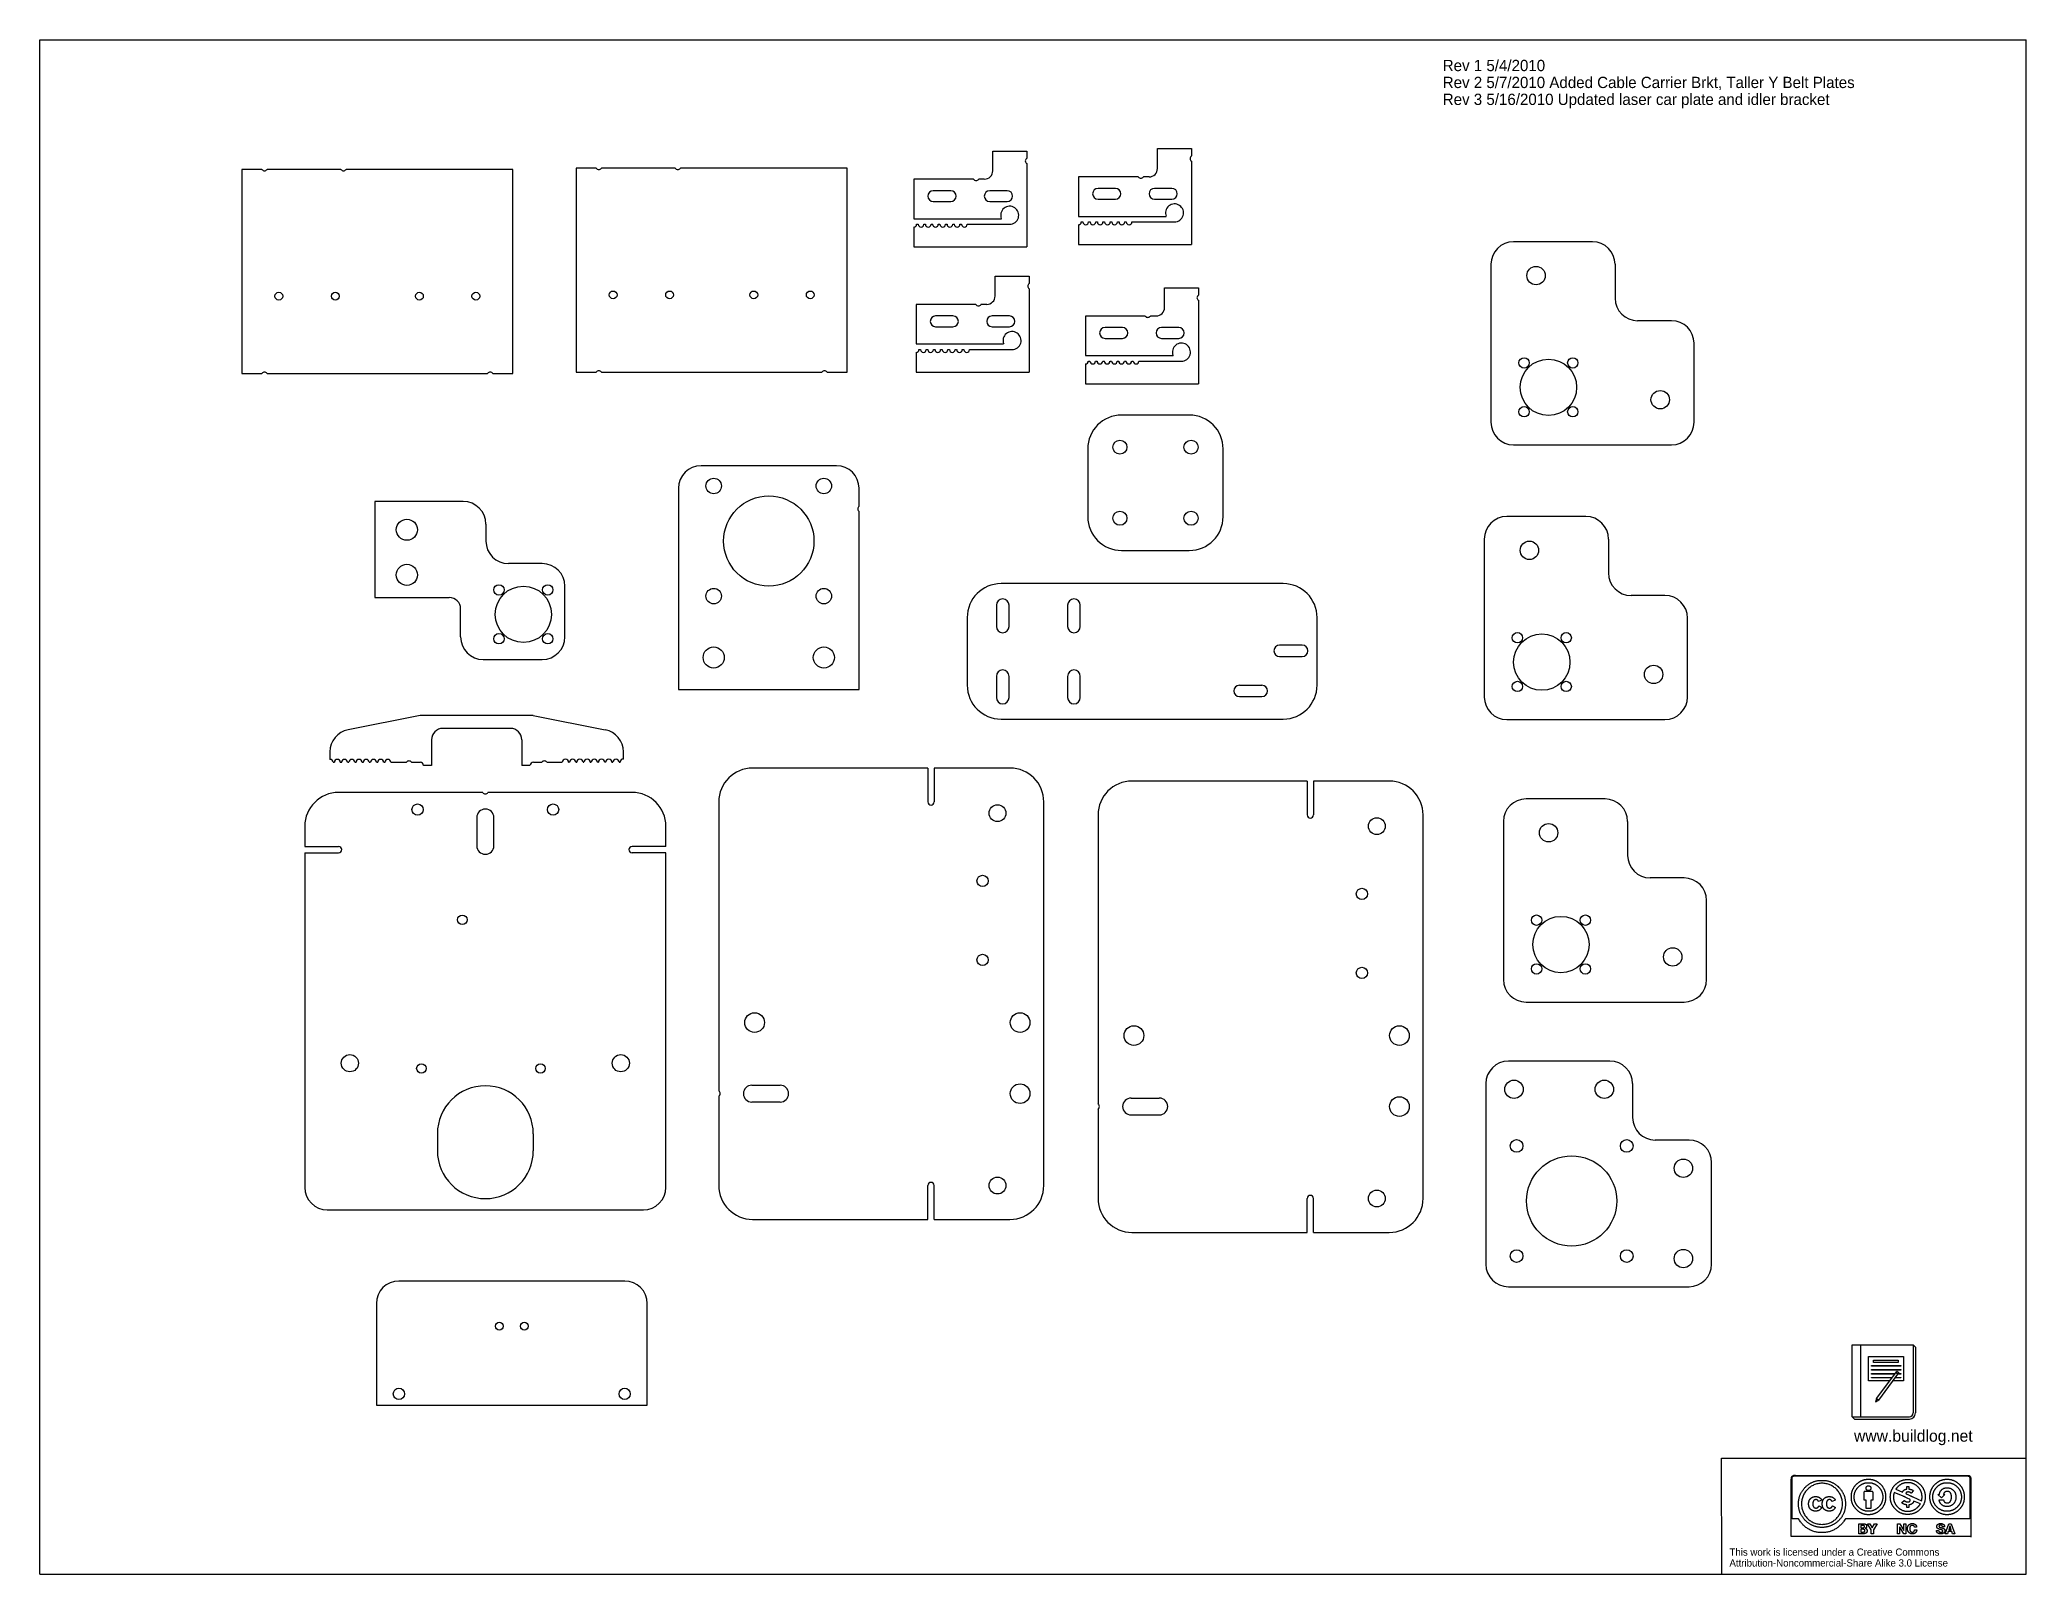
# Model space of a CAD drawing. Header units: inches. Extents: x 0 to 22, y 0 to 17.
import ezdxf

# ---------------------------------------------------------------- set-up
doc = ezdxf.new("R2010")
doc.units = ezdxf.units.IN
doc.header["$LTSCALE"] = 1.21
doc.header["$MEASUREMENT"] = 0
doc.layers.get('0').update_dxf_attribs({"linetype": 'CONTINUOUS'})
doc.layers.add('02___PRT_ALL_AXES', color=7, linetype='CONTINUOUS')
doc.layers.add('BALLOONS', color=7, linetype='CONTINUOUS')
doc.styles.get("Standard").update_dxf_attribs({"font": 'veramono.ttf'})
doc.styles.add('TEXTSTYLE_2', font='VeraMono.ttf')

msp = doc.modelspace()

# ---------------------------------------------------------------- texts
at = {"layer": 'BALLOONS', "color": 2, "linetype": 'CONTINUOUS', "attachment_point": 1, "line_spacing_factor": 0.9}
for s, insert, char_height, width in [('Rev 1 5/4/2010\\PRev 2 5/7/2010 Added Cable Carrier Brkt, Taller Y Belt Plates\\PRev 3 5/16/2010 Updated laser car plate and idler bracket', (15.538, 16.777), 0.125, 6.31227), ('This work is licensed under a Creative Commons \\PAttribution-Noncommercial-Share Alike 3.0 License', (18.713, 0.285), 0.08, 3.24513)]:
    msp.add_mtext(s, dxfattribs=dict(at, insert=insert, char_height=char_height, width=width))
at = {"layer": 'BALLOONS', "color": 2, "linetype": 'CONTINUOUS', "insert": (20.092, 1.598), "char_height": 0.13, "width": 1.7219, "attachment_point": 1, "line_spacing_factor": 0.9, "style": 'TEXTSTYLE_2'}
msp.add_mtext('www.buildlog.net', dxfattribs=at)

# ---------------------------------------------------------------- linework, layer by layer
at = {"color": 7, "linetype": 'CONTINUOUS'}
for p, q in [((0, 0), (0, 17)), ((0, 17), (22, 17)), ((22, 0), (22, 17)), ((10.555, 15.549), (10.555, 15.767)), ((10.555, 15.767), (10.93, 15.767)), ((12.379, 15.574), (12.379, 15.793)), ((12.379, 15.793), (12.754, 15.793)), ((2.239, 15.563), (2.239, 13.303)), ((5.239, 13.303), (5.239, 15.563)), ((5.941, 15.577), (5.941, 13.317)), ((8.941, 13.317), (8.941, 15.577)), ((9.68, 15.455), (9.68, 15.017)), ((11.504, 15.481), (11.504, 15.043)), ((10.089, 15.327), (9.896, 15.327)), ((9.896, 15.207), (10.089, 15.207)), ((10.714, 15.327), (10.521, 15.327)), ((10.521, 15.207), (10.714, 15.207)), ((11.913, 15.353), (11.72, 15.353)), ((11.72, 15.233), (11.913, 15.233)), ((12.538, 15.353), (12.345, 15.353)), ((12.345, 15.233), (12.538, 15.233)), ((9.68, 15.017), (10.65, 15.017)), ((11.504, 15.043), (12.474, 15.043)), ((17.196, 14.762), (16.321, 14.762)), ((9.68, 14.705), (10.93, 14.705)), ((11.504, 14.731), (12.754, 14.731)), ((10.581, 14.161), (10.581, 14.38)), ((10.581, 14.38), (10.956, 14.38)), ((16.071, 14.512), (16.071, 12.762)), ((17.446, 14.512), (17.446, 14.137)), ((12.456, 14.033), (12.456, 14.251)), ((12.456, 14.251), (12.831, 14.251)), ((9.706, 14.067), (9.706, 13.63)), ((10.114, 13.94), (9.922, 13.94)), ((10.739, 13.94), (10.547, 13.94)), ((11.581, 13.939), (11.581, 13.501)), ((18.071, 13.887), (17.696, 13.887)), ((9.922, 13.82), (10.114, 13.82)), ((10.547, 13.82), (10.739, 13.82)), ((11.99, 13.811), (11.798, 13.811)), ((11.798, 13.691), (11.99, 13.691)), ((12.615, 13.811), (12.423, 13.811)), ((12.423, 13.691), (12.615, 13.691)), ((9.706, 13.63), (10.675, 13.63)), ((11.581, 13.501), (12.551, 13.501)), ((18.321, 12.762), (18.321, 13.637)), ((9.706, 13.317), (10.956, 13.317)), ((11.581, 13.189), (12.831, 13.189)), ((12.731, 12.842), (11.981, 12.842)), ((11.606, 12.467), (11.606, 11.717)), ((13.106, 11.717), (13.106, 12.467)), ((16.321, 12.512), (18.071, 12.512)), ((8.824, 12.281), (7.324, 12.281)), ((3.711, 11.884), (3.711, 10.821)), ((4.691, 11.884), (3.711, 11.884)), ((7.074, 12.031), (7.074, 9.802)), ((17.123, 11.718), (16.248, 11.718)), ((4.941, 11.634), (4.941, 11.446)), ((15.998, 11.468), (15.998, 9.718)), ((17.373, 11.468), (17.373, 11.093)), ((11.981, 11.342), (12.731, 11.342)), ((5.566, 11.196), (5.191, 11.196)), ((3.711, 10.821), (4.536, 10.821)), ((5.816, 10.384), (5.816, 10.946)), ((13.771, 10.974), (10.646, 10.974)), ((17.998, 10.843), (17.623, 10.843)), ((4.661, 10.384), (4.661, 10.696)), ((10.271, 10.599), (10.271, 9.849)), ((10.594, 10.735), (10.594, 10.501)), ((10.735, 10.501), (10.735, 10.735)), ((11.382, 10.735), (11.382, 10.501)), ((11.523, 10.501), (11.523, 10.735)), ((14.146, 9.849), (14.146, 10.599)), ((18.248, 9.718), (18.248, 10.593)), ((4.911, 10.134), (5.566, 10.134)), ((13.981, 10.292), (13.731, 10.292)), ((13.731, 10.167), (13.981, 10.167)), ((10.594, 9.947), (10.594, 9.713)), ((10.735, 9.713), (10.735, 9.947)), ((11.382, 9.947), (11.382, 9.713)), ((11.523, 9.713), (11.523, 9.947)), ((7.074, 9.802), (9.074, 9.802)), ((13.536, 9.847), (13.286, 9.847)), ((13.286, 9.722), (13.536, 9.722)), ((4.214, 9.515), (3.415, 9.355)), ((5.464, 9.515), (4.214, 9.515)), ((5.464, 9.515), (6.263, 9.355)), ((10.646, 9.474), (13.771, 9.474)), ((16.248, 9.468), (17.998, 9.468)), ((4.339, 9.245), (4.339, 8.96)), ((5.214, 9.37), (4.464, 9.37)), ((5.339, 9.245), (5.339, 8.96)), ((3.214, 9.11), (3.214, 9.027)), ((4.118, 8.995), (4.215, 8.995)), ((4.249, 8.961), (4.249, 8.96)), ((4.339, 8.96), (4.249, 8.96)), ((5.429, 8.96), (5.339, 8.96)), ((5.469, 8.995), (5.56, 8.995)), ((9.836, 8.931), (7.895, 8.931)), ((9.836, 8.931), (9.836, 8.556)), ((9.906, 8.931), (9.906, 8.556)), ((10.745, 8.931), (9.906, 8.931)), ((14.036, 8.787), (12.095, 8.787)), ((14.036, 8.787), (14.036, 8.412)), ((14.106, 8.787), (14.106, 8.412)), ((14.945, 8.787), (14.106, 8.787)), ((17.335, 8.589), (16.46, 8.589)), ((4.84, 8.381), (4.84, 8.071)), ((5.03, 8.071), (5.03, 8.381)), ((11.12, 4.306), (11.12, 8.556)), ((15.32, 4.162), (15.32, 8.412)), ((2.935, 8.286), (2.935, 8.062)), ((6.935, 8.062), (6.935, 8.286)), ((16.21, 8.339), (16.21, 6.589)), ((17.585, 8.339), (17.585, 7.964)), ((2.935, 8.062), (3.31, 8.062)), ((2.935, 7.992), (2.935, 4.286)), ((2.935, 7.992), (3.31, 7.992)), ((6.935, 8.062), (6.56, 8.062)), ((6.935, 7.992), (6.56, 7.992)), ((6.935, 4.286), (6.935, 7.992)), ((18.21, 7.714), (17.835, 7.714)), ((18.46, 6.589), (18.46, 7.464)), ((16.46, 6.339), (18.21, 6.339)), ((17.39, 5.685), (16.265, 5.685)), ((7.886, 5.418), (8.199, 5.418)), ((16.015, 5.435), (16.015, 3.435)), ((17.64, 5.435), (17.64, 5.06)), ((8.199, 5.231), (7.886, 5.231)), ((12.086, 5.274), (12.399, 5.274)), ((12.399, 5.087), (12.086, 5.087)), ((4.404, 4.88), (4.404, 4.692)), ((5.467, 4.692), (5.467, 4.88)), ((18.265, 4.81), (17.89, 4.81)), ((18.515, 3.435), (18.515, 4.56)), ((9.836, 3.931), (9.836, 4.306)), ((9.906, 3.931), (9.906, 4.306)), ((3.185, 4.036), (6.685, 4.036)), ((14.036, 3.787), (14.036, 4.162)), ((14.106, 3.787), (14.106, 4.162)), ((7.895, 3.931), (9.836, 3.931)), ((9.906, 3.931), (10.745, 3.931)), ((12.095, 3.787), (14.036, 3.787)), ((14.106, 3.787), (14.945, 3.787)), ((6.478, 3.248), (3.978, 3.248)), ((16.265, 3.185), (18.265, 3.185)), ((3.728, 2.998), (3.728, 1.873)), ((6.728, 1.873), (6.728, 2.998)), ((3.728, 1.873), (6.728, 1.873)), ((0, 0), (22, 0))]:
    msp.add_line(p, q, dxfattribs=at)
for centre, radius in [((8.074, 11.446), 0.5), ((5.356, 10.634), 0.312)]:
    msp.add_circle(centre, radius, dxfattribs=at)
for centre, radius, start, end in [((10.461, 15.549), 0.0938, 270, 360), ((12.285, 15.574), 0.0938, 270, 360), ((9.896, 15.267), 0.06, 90, 270), ((10.089, 15.267), 0.06, 270, 90), ((10.521, 15.267), 0.06, 90, 270), ((10.714, 15.267), 0.06, 270, 90), ((11.72, 15.293), 0.06, 90, 270), ((11.913, 15.293), 0.06, 270, 90), ((12.345, 15.293), 0.06, 90, 270), ((12.567, 15.081), 0.1, 270, 202.0243), ((12.538, 15.293), 0.06, 270, 90), ((10.742, 15.055), 0.1, 270, 202.0243), ((16.321, 14.512), 0.25, 90, 180), ((17.196, 14.512), 0.25, 0, 90), ((10.487, 14.161), 0.0938, 270, 360), ((17.696, 14.137), 0.25, 180, 270), ((9.922, 13.88), 0.06, 90, 270), ((10.114, 13.88), 0.06, 270, 90), ((10.547, 13.88), 0.06, 90, 270), ((10.739, 13.88), 0.06, 270, 90), ((12.363, 14.033), 0.0938, 270, 360), ((18.071, 13.637), 0.25, 0, 90), ((10.768, 13.667), 0.1, 270, 202.0243), ((11.798, 13.751), 0.06, 90, 270), ((11.99, 13.751), 0.06, 270, 90), ((12.423, 13.751), 0.06, 90, 270), ((12.615, 13.751), 0.06, 270, 90), ((12.644, 13.539), 0.1, 270, 202.0243), ((11.981, 12.467), 0.375, 90, 180), ((12.731, 12.467), 0.375, 0, 90), ((16.321, 12.762), 0.25, 180, 270), ((18.071, 12.762), 0.25, 270, 360), ((7.324, 12.031), 0.25, 90, 180), ((8.824, 12.031), 0.25, 0, 90), ((4.691, 11.634), 0.25, 0, 90), ((11.981, 11.717), 0.375, 180, 270), ((12.731, 11.717), 0.375, 270, 360), ((16.248, 11.468), 0.25, 90, 180), ((17.123, 11.468), 0.25, 0, 90), ((5.191, 11.446), 0.25, 180, 270), ((5.566, 10.946), 0.25, 0, 90), ((17.623, 11.093), 0.25, 180, 270), ((4.536, 10.696), 0.125, 0, 90), ((10.646, 10.599), 0.375, 90, 180), ((10.665, 10.735), 0.0705, 0, 180), ((11.453, 10.735), 0.0705, 0, 180), ((13.771, 10.599), 0.375, 0, 90), ((17.998, 10.593), 0.25, 0, 90), ((4.911, 10.384), 0.25, 180, 270), ((5.566, 10.384), 0.25, 270, 360), ((10.665, 10.501), 0.0705, 180, 360), ((11.453, 10.501), 0.0705, 180, 360), ((13.731, 10.23), 0.0625, 90, 270), ((13.981, 10.23), 0.0625, 270, 90), ((10.665, 9.947), 0.0705, 0, 180), ((11.453, 9.947), 0.0705, 0, 180), ((10.646, 9.849), 0.375, 180, 270), ((10.665, 9.713), 0.0705, 180, 360), ((11.453, 9.713), 0.0705, 180, 360), ((13.286, 9.785), 0.0625, 90, 270), ((13.536, 9.785), 0.0625, 270, 90), ((13.771, 9.849), 0.375, 270, 360), ((16.248, 9.718), 0.25, 180, 270), ((17.998, 9.718), 0.25, 270, 360), ((3.464, 9.11), 0.25, 101.3099, 180), ((4.464, 9.245), 0.125, 90, 180), ((5.214, 9.245), 0.125, 0, 90), ((6.214, 9.11), 0.25, 0, 78.6901), ((4.215, 8.961), 0.034, 0, 90), ((5.469, 8.955), 0.04, 90, 172.8192), ((7.895, 8.556), 0.375, 90, 180), ((10.745, 8.556), 0.375, 0, 90), ((3.31, 8.286), 0.375, 90, 180), ((6.56, 8.286), 0.375, 0, 90), ((12.095, 8.412), 0.375, 90, 180), ((14.945, 8.412), 0.375, 0, 90), ((16.46, 8.339), 0.25, 90, 180), ((17.335, 8.339), 0.25, 0, 90), ((4.935, 8.381), 0.095, 0, 180), ((9.871, 8.556), 0.035, 180, 360), ((14.071, 8.412), 0.035, 180, 360), ((3.31, 8.027), 0.035, 270, 90), ((4.935, 8.071), 0.095, 180, 360), ((6.56, 8.027), 0.035, 90, 270), ((17.835, 7.964), 0.25, 180, 270), ((18.21, 7.464), 0.25, 0, 90), ((16.46, 6.589), 0.25, 180, 270), ((18.21, 6.589), 0.25, 270, 360), ((16.265, 5.435), 0.25, 90, 180), ((17.39, 5.435), 0.25, 0, 90), ((4.935, 4.88), 0.531, 0, 180), ((7.886, 5.324), 0.0935, 90, 270), ((8.199, 5.324), 0.0935, 270, 90), ((12.086, 5.181), 0.0935, 90, 270), ((12.399, 5.181), 0.0935, 270, 90), ((17.89, 5.06), 0.25, 180, 270), ((4.935, 4.692), 0.531, 180, 360), ((18.265, 4.56), 0.25, 0, 90), ((3.185, 4.286), 0.25, 180, 270), ((6.685, 4.286), 0.25, 270, 360), ((7.895, 4.306), 0.375, 180, 270), ((9.871, 4.306), 0.035, 0, 180), ((10.745, 4.306), 0.375, 270, 360), ((14.071, 4.162), 0.035, 0, 180), ((12.095, 4.162), 0.375, 180, 270), ((14.945, 4.162), 0.375, 270, 360), ((16.265, 3.435), 0.25, 180, 270), ((18.265, 3.435), 0.25, 270, 360), ((3.978, 2.998), 0.25, 90, 180), ((6.478, 2.998), 0.25, 0, 90)]:
    msp.add_arc(centre, radius, start, end, dxfattribs=at)
at = {"layer": '02___PRT_ALL_AXES', "color": 7, "linetype": 'CONTINUOUS'}
for p, q in [((10.93, 15.767), (10.93, 15.686)), ((10.93, 15.629), (10.93, 14.705)), ((12.754, 15.793), (12.754, 15.712)), ((12.754, 15.654), (12.754, 14.731)), ((2.46, 15.563), (2.239, 15.563)), ((3.335, 15.563), (2.518, 15.563)), ((5.239, 15.563), (3.393, 15.563)), ((6.163, 15.577), (5.941, 15.577)), ((7.038, 15.577), (6.22, 15.577)), ((8.941, 15.577), (7.095, 15.577)), ((10.341, 15.455), (9.68, 15.455)), ((10.461, 15.455), (10.399, 15.455)), ((12.165, 15.481), (11.504, 15.481)), ((12.285, 15.481), (12.223, 15.481)), ((11.535, 14.981), (11.553, 14.981)), ((11.615, 14.981), (11.633, 14.981)), ((11.695, 14.981), (11.713, 14.981)), ((11.775, 14.981), (11.793, 14.981)), ((11.855, 14.981), (11.873, 14.981)), ((11.935, 14.981), (11.953, 14.981)), ((12.015, 14.981), (12.033, 14.981)), ((12.095, 14.981), (12.567, 14.981)), ((9.68, 14.924), (9.68, 14.705)), ((9.711, 14.955), (9.729, 14.955)), ((9.791, 14.955), (9.809, 14.955)), ((9.871, 14.955), (9.889, 14.955)), ((9.951, 14.955), (9.969, 14.955)), ((10.031, 14.955), (10.049, 14.955)), ((10.111, 14.955), (10.129, 14.955)), ((10.191, 14.955), (10.209, 14.955)), ((10.271, 14.955), (10.742, 14.955)), ((11.504, 14.949), (11.504, 14.731)), ((10.956, 14.38), (10.956, 14.299)), ((10.956, 14.241), (10.956, 13.317)), ((12.831, 14.251), (12.831, 14.17)), ((12.831, 14.113), (12.831, 13.189)), ((10.367, 14.067), (9.706, 14.067)), ((10.487, 14.067), (10.424, 14.067)), ((12.243, 13.939), (11.581, 13.939)), ((12.363, 13.939), (12.3, 13.939)), ((9.706, 13.536), (9.706, 13.317)), ((9.737, 13.567), (9.754, 13.567)), ((9.817, 13.567), (9.834, 13.567)), ((9.897, 13.567), (9.914, 13.567)), ((9.977, 13.567), (9.994, 13.567)), ((10.057, 13.567), (10.074, 13.567)), ((10.137, 13.567), (10.154, 13.567)), ((10.217, 13.567), (10.234, 13.567)), ((10.297, 13.567), (10.768, 13.567)), ((11.613, 13.439), (11.63, 13.439)), ((11.693, 13.439), (11.71, 13.439)), ((11.773, 13.439), (11.79, 13.439)), ((11.853, 13.439), (11.87, 13.439)), ((11.933, 13.439), (11.95, 13.439)), ((12.013, 13.439), (12.03, 13.439)), ((12.093, 13.439), (12.11, 13.439)), ((12.173, 13.439), (12.644, 13.439)), ((2.239, 13.303), (2.46, 13.303)), ((2.518, 13.303), (4.96, 13.303)), ((5.018, 13.303), (5.239, 13.303)), ((5.941, 13.317), (6.163, 13.317)), ((6.22, 13.317), (8.663, 13.317)), ((8.72, 13.317), (8.941, 13.317)), ((11.581, 13.408), (11.581, 13.189)), ((9.074, 11.83), (9.074, 12.031)), ((9.074, 9.802), (9.074, 11.773)), ((6.464, 9.03), (6.464, 9.11)), ((3.249, 8.995), (3.264, 8.995)), ((3.329, 8.995), (3.344, 8.995)), ((3.409, 8.995), (3.424, 8.995)), ((3.489, 8.995), (3.504, 8.995)), ((3.569, 8.995), (3.584, 8.995)), ((3.649, 8.995), (3.664, 8.995)), ((3.729, 8.995), (3.744, 8.995)), ((3.809, 8.995), (3.824, 8.995)), ((3.889, 8.995), (4.06, 8.995)), ((5.618, 8.995), (5.787, 8.995)), ((5.857, 8.995), (5.867, 8.995)), ((5.937, 8.995), (5.947, 8.995)), ((6.017, 8.995), (6.027, 8.995)), ((6.097, 8.995), (6.107, 8.995)), ((6.177, 8.995), (6.187, 8.995)), ((6.257, 8.995), (6.267, 8.995)), ((6.337, 8.995), (6.347, 8.995)), ((6.417, 8.995), (6.427, 8.995)), ((4.907, 8.661), (3.31, 8.661)), ((6.56, 8.661), (4.964, 8.661)), ((7.52, 8.556), (7.52, 5.353)), ((11.72, 8.412), (11.72, 5.21)), ((7.52, 5.296), (7.52, 4.306)), ((11.72, 5.153), (11.72, 4.162))]:
    msp.add_line(p, q, dxfattribs=at)
for centre, radius in [((16.571, 14.387), 0.102), ((2.648, 14.159), 0.043), ((3.273, 14.159), 0.043), ((4.205, 14.159), 0.043), ((4.83, 14.159), 0.043), ((6.35, 14.173), 0.043), ((6.975, 14.173), 0.043), ((7.908, 14.173), 0.043), ((8.533, 14.173), 0.043), ((16.438, 13.419), 0.0575), ((16.708, 13.149), 0.312), ((16.978, 13.419), 0.0575), ((17.946, 13.012), 0.102), ((16.438, 12.879), 0.0575), ((16.978, 12.879), 0.0575), ((11.963, 12.486), 0.078), ((12.75, 12.486), 0.078), ((7.464, 12.056), 0.0855), ((8.684, 12.056), 0.0855), ((4.066, 11.571), 0.117), ((11.963, 11.699), 0.078), ((12.75, 11.699), 0.078), ((16.498, 11.343), 0.102), ((4.066, 11.071), 0.117), ((5.086, 10.904), 0.0575), ((5.626, 10.904), 0.0575), ((7.464, 10.836), 0.0855), ((8.684, 10.836), 0.0855), ((5.086, 10.364), 0.0575), ((5.626, 10.364), 0.0575), ((16.365, 10.375), 0.0575), ((16.635, 10.105), 0.312), ((16.905, 10.375), 0.0575), ((7.464, 10.156), 0.117), ((8.684, 10.156), 0.117), ((17.873, 9.968), 0.102), ((16.365, 9.835), 0.0575), ((16.905, 9.835), 0.0575), ((4.185, 8.471), 0.0625), ((5.685, 8.471), 0.0625), ((10.607, 8.431), 0.0938), ((14.808, 8.287), 0.0938), ((16.71, 8.214), 0.102), ((10.442, 7.681), 0.0625), ((14.643, 7.537), 0.0625), ((4.68, 7.25), 0.053), ((16.577, 7.246), 0.0575), ((16.847, 6.976), 0.312), ((17.117, 7.246), 0.0575), ((10.442, 6.806), 0.0625), ((18.085, 6.839), 0.102), ((14.643, 6.662), 0.0625), ((16.577, 6.706), 0.0575), ((17.117, 6.706), 0.0575), ((7.917, 6.112), 0.109), ((10.857, 6.112), 0.109), ((12.118, 5.968), 0.109), ((15.058, 5.968), 0.109), ((3.435, 5.661), 0.095), ((6.435, 5.661), 0.095), ((4.227, 5.603), 0.053), ((5.546, 5.603), 0.053), ((10.857, 5.324), 0.109), ((15.058, 5.181), 0.109), ((16.327, 5.372), 0.102), ((17.327, 5.372), 0.102), ((16.355, 4.745), 0.07), ((16.965, 4.135), 0.5), ((17.575, 4.745), 0.07), ((18.203, 4.497), 0.102), ((10.607, 4.306), 0.0938), ((14.808, 4.162), 0.0938), ((16.355, 3.525), 0.07), ((17.575, 3.525), 0.07), ((18.203, 3.497), 0.102), ((5.09, 2.748), 0.043), ((5.366, 2.748), 0.043), ((3.978, 1.998), 0.0625), ((6.478, 1.998), 0.0625)]:
    msp.add_circle(centre, radius, dxfattribs=at)
for centre, radius, start, end in [((10.95, 15.657), 0.035, 124.8499, 235.1501), ((12.774, 15.683), 0.035, 124.8499, 235.1501), ((2.489, 15.583), 0.035, 214.8499, 325.1501), ((3.364, 15.583), 0.035, 214.8499, 325.1501), ((6.191, 15.597), 0.035, 214.8499, 325.1501), ((7.066, 15.597), 0.035, 214.8499, 325.1501), ((10.37, 15.475), 0.035, 214.8499, 325.1501), ((12.194, 15.501), 0.035, 214.8499, 325.1501), ((11.504, 14.981), 0.0312, 270, 360), ((11.584, 14.981), 0.0312, 180, 360), ((11.664, 14.981), 0.0312, 180, 360), ((11.744, 14.981), 0.0312, 180, 360), ((11.824, 14.981), 0.0312, 180, 360), ((11.904, 14.981), 0.0312, 180, 360), ((11.984, 14.981), 0.0312, 180, 360), ((12.064, 14.981), 0.0312, 180, 360), ((9.68, 14.955), 0.0312, 270, 360), ((9.76, 14.955), 0.0312, 180, 360), ((9.84, 14.955), 0.0312, 180, 360), ((9.92, 14.955), 0.0312, 180, 360), ((10, 14.955), 0.0312, 180, 360), ((10.08, 14.955), 0.0312, 180, 360), ((10.16, 14.955), 0.0312, 180, 360), ((10.24, 14.955), 0.0312, 180, 360), ((10.976, 14.27), 0.035, 124.8499, 235.1501), ((12.851, 14.141), 0.035, 124.8499, 235.1501), ((10.396, 14.087), 0.035, 214.8499, 325.1501), ((12.271, 13.959), 0.035, 214.8499, 325.1501), ((9.706, 13.567), 0.0312, 270, 360), ((9.786, 13.567), 0.0312, 180, 360), ((9.866, 13.567), 0.0312, 180, 360), ((9.946, 13.567), 0.0312, 180, 360), ((10.026, 13.567), 0.0312, 180, 360), ((10.106, 13.567), 0.0312, 180, 360), ((10.186, 13.567), 0.0312, 180, 360), ((10.266, 13.567), 0.0312, 180, 360), ((11.581, 13.439), 0.0312, 270, 360), ((11.661, 13.439), 0.0312, 180, 360), ((11.741, 13.439), 0.0312, 180, 360), ((11.821, 13.439), 0.0312, 180, 360), ((11.901, 13.439), 0.0312, 180, 360), ((11.981, 13.439), 0.0312, 180, 360), ((12.061, 13.439), 0.0312, 180, 360), ((12.141, 13.439), 0.0312, 180, 360), ((2.489, 13.283), 0.035, 34.8499, 145.1501), ((4.989, 13.283), 0.035, 34.8499, 145.1501), ((6.191, 13.297), 0.035, 34.8499, 145.1501), ((8.691, 13.297), 0.035, 34.8499, 145.1501), ((9.094, 11.802), 0.035, 124.8499, 235.1501), ((3.216, 8.995), 0.0325, 0, 94.4117), ((3.296, 8.995), 0.0325, 0, 180), ((3.376, 8.995), 0.0325, 0, 180), ((3.456, 8.995), 0.0325, 0, 180), ((3.536, 8.995), 0.0325, 0, 180), ((3.616, 8.995), 0.0325, 0, 180), ((3.696, 8.995), 0.0325, 0, 180), ((3.776, 8.995), 0.0325, 0, 180), ((3.856, 8.995), 0.0325, 0, 180), ((5.822, 8.995), 0.035, 0, 180), ((5.902, 8.995), 0.035, 0, 180), ((5.982, 8.995), 0.035, 0, 180), ((6.062, 8.995), 0.035, 0, 180), ((6.142, 8.995), 0.035, 0, 180), ((6.222, 8.995), 0.035, 0, 180), ((6.302, 8.995), 0.035, 0, 180), ((6.382, 8.995), 0.035, 0, 180), ((6.462, 8.995), 0.035, 86.7242, 180), ((4.089, 8.975), 0.035, 34.8499, 145.1501), ((5.589, 8.975), 0.035, 34.8499, 145.1501), ((4.935, 8.681), 0.035, 214.8499, 325.1501), ((7.5, 5.325), 0.035, 304.8499, 55.1501), ((11.7, 5.181), 0.035, 304.8499, 55.1501)]:
    msp.add_arc(centre, radius, start, end, dxfattribs=at)
at = {"layer": 'BALLOONS', "color": 7, "linetype": 'CONTINUOUS'}
for p, q in [((20.073, 2.542), (20.747, 2.542)), ((20.073, 1.745), (20.073, 2.542)), ((20.163, 2.542), (20.163, 1.745)), ((20.747, 2.542), (20.773, 2.516)), ((20.747, 2.542), (20.747, 1.786)), ((20.773, 2.516), (20.773, 1.786)), ((20.253, 2.411), (20.639, 2.411)), ((20.253, 2.143), (20.253, 2.411)), ((20.285, 2.311), (20.612, 2.311)), ((20.285, 2.304), (20.285, 2.311)), ((20.612, 2.304), (20.285, 2.304)), ((20.285, 2.268), (20.612, 2.268)), ((20.285, 2.261), (20.285, 2.268)), ((20.612, 2.261), (20.285, 2.261)), ((20.285, 2.224), (20.552, 2.224)), ((20.285, 2.218), (20.285, 2.224)), ((20.547, 2.218), (20.285, 2.218)), ((20.309, 2.37), (20.58, 2.37)), ((20.309, 2.346), (20.309, 2.37)), ((20.58, 2.346), (20.309, 2.346)), ((20.343, 1.945), (20.568, 2.246)), ((20.366, 1.929), (20.59, 2.23)), ((20.558, 2.233), (20.58, 2.216)), ((20.572, 2.247), (20.589, 2.234)), ((20.58, 2.37), (20.58, 2.346)), ((20.612, 2.218), (20.581, 2.218)), ((20.586, 2.224), (20.612, 2.224)), ((20.612, 2.311), (20.612, 2.304)), ((20.612, 2.268), (20.612, 2.261)), ((20.612, 2.224), (20.612, 2.218)), ((20.639, 2.411), (20.639, 2.143)), ((20.491, 2.143), (20.253, 2.143)), ((20.285, 2.181), (20.519, 2.181)), ((20.285, 2.175), (20.285, 2.181)), ((20.515, 2.175), (20.285, 2.175)), ((20.639, 2.143), (20.525, 2.143)), ((20.612, 2.175), (20.549, 2.175)), ((20.554, 2.181), (20.612, 2.181)), ((20.612, 2.181), (20.612, 2.175)), ((20.343, 1.945), (20.332, 1.907)), ((20.366, 1.929), (20.332, 1.907)), ((20.343, 1.945), (20.366, 1.929)), ((20.073, 1.745), (20.706, 1.745)), ((20.073, 1.745), (20.099, 1.719)), ((20.099, 1.719), (20.706, 1.719)), ((18.625, 1.285), (21.993, 1.284)), ((18.63, -0.001), (18.625, 1.285)), ((19.398, 0.419), (19.398, 1.044)), ((19.424, 1.089), (19.426, 1.089)), ((19.426, 1.089), (21.353, 1.089)), ((19.438, 1.098), (19.446, 1.098)), ((19.446, 1.098), (21.337, 1.095)), ((19.913, 0.974), (19.922, 0.965)), ((20.2, 0.904), (20.2, 0.903)), ((20.2, 0.903), (20.2, 0.824)), ((20.292, 0.916), (20.213, 0.916)), ((20.245, 1.014), (20.253, 1.014)), ((20.262, 1.049), (20.252, 1.049)), ((20.279, 0.956), (20.279, 0.953)), ((20.293, 0.916), (20.292, 0.916)), ((20.305, 0.824), (20.305, 0.903)), ((20.636, 0.863), (20.538, 0.907)), ((20.556, 0.943), (20.555, 0.942)), ((20.555, 0.942), (20.629, 0.908)), ((20.669, 0.891), (20.694, 0.879)), ((20.669, 0.891), (20.669, 0.891)), ((20.674, 0.943), (20.679, 0.943)), ((20.677, 1.049), (20.687, 1.049)), ((20.679, 0.973), (20.701, 0.973)), ((20.679, 0.943), (20.679, 0.973)), ((20.696, 1.014), (20.688, 1.014)), ((20.701, 0.973), (20.701, 0.943)), ((20.75, 0.926), (20.724, 0.899)), ((20.747, 0.928), (20.75, 0.926)), ((21.022, 0.883), (21.037, 0.883)), ((21.06, 0.845), (21.022, 0.883)), ((21.099, 0.883), (21.06, 0.845)), ((21.085, 0.888), (21.084, 0.883)), ((21.084, 0.883), (21.099, 0.883)), ((21.115, 1.014), (21.123, 1.014)), ((21.133, 1.049), (21.123, 1.049)), ((21.387, 1.042), (21.385, 0.419)), ((21.387, 1.052), (21.387, 1.042)), ((19.735, 0.822), (19.7, 0.804)), ((19.702, 0.753), (19.704, 0.756)), ((19.704, 0.756), (19.736, 0.739)), ((19.732, 0.827), (19.735, 0.822)), ((19.885, 0.822), (19.85, 0.804)), ((19.852, 0.753), (19.853, 0.756)), ((19.853, 0.756), (19.886, 0.739)), ((19.882, 0.827), (19.885, 0.822)), ((20.2, 0.824), (20.223, 0.824)), ((20.223, 0.824), (20.223, 0.731)), ((20.223, 0.731), (20.282, 0.731)), ((20.282, 0.824), (20.305, 0.824)), ((20.282, 0.731), (20.282, 0.824)), ((20.62, 0.791), (20.647, 0.818)), ((20.623, 0.789), (20.62, 0.791)), ((20.638, 0.863), (20.636, 0.863)), ((20.69, 0.84), (20.667, 0.85)), ((20.679, 0.738), (20.679, 0.768)), ((20.701, 0.738), (20.679, 0.738)), ((20.708, 0.832), (20.69, 0.84)), ((20.694, 0.879), (20.711, 0.872)), ((20.706, 0.769), (20.701, 0.768)), ((20.701, 0.768), (20.701, 0.738)), ((20.709, 0.831), (20.708, 0.832)), ((20.74, 0.859), (20.742, 0.858)), ((20.742, 0.858), (20.841, 0.814)), ((20.827, 0.778), (20.754, 0.811)), ((20.826, 0.776), (20.827, 0.778)), ((21.035, 0.825), (21.084, 0.825)), ((21.037, 0.816), (21.035, 0.825)), ((19.478, 0.614), (19.406, 0.614)), ((19.488, 0.597), (19.478, 0.614)), ((21.374, 0.614), (19.997, 0.614)), ((20.145, 0.559), (20.197, 0.559)), ((20.145, 0.449), (20.145, 0.559)), ((20.198, 0.449), (20.145, 0.449)), ((20.192, 0.54), (20.169, 0.54)), ((20.169, 0.54), (20.169, 0.515)), ((20.169, 0.515), (20.194, 0.515)), ((20.195, 0.498), (20.169, 0.498)), ((20.169, 0.498), (20.169, 0.467)), ((20.169, 0.467), (20.195, 0.467)), ((20.196, 0.498), (20.195, 0.498)), ((20.199, 0.449), (20.198, 0.449)), ((20.242, 0.559), (20.269, 0.559)), ((20.282, 0.492), (20.242, 0.559)), ((20.269, 0.559), (20.295, 0.515)), ((20.282, 0.449), (20.282, 0.492)), ((20.307, 0.449), (20.282, 0.449)), ((20.295, 0.515), (20.32, 0.559)), ((20.347, 0.559), (20.307, 0.491)), ((20.307, 0.491), (20.307, 0.449)), ((20.32, 0.559), (20.347, 0.559)), ((20.575, 0.559), (20.599, 0.559)), ((20.575, 0.449), (20.575, 0.559)), ((20.597, 0.449), (20.575, 0.449)), ((20.598, 0.522), (20.597, 0.522)), ((20.597, 0.522), (20.597, 0.449)), ((20.644, 0.449), (20.598, 0.522)), ((20.599, 0.559), (20.645, 0.485)), ((20.668, 0.449), (20.644, 0.449)), ((20.645, 0.559), (20.668, 0.559)), ((20.645, 0.485), (20.645, 0.559)), ((20.668, 0.559), (20.668, 0.449)), ((20.761, 0.529), (20.76, 0.53)), ((20.786, 0.522), (20.763, 0.522)), ((20.764, 0.491), (20.788, 0.491)), ((20.764, 0.49), (20.764, 0.491)), ((20.786, 0.523), (20.786, 0.522)), ((21.006, 0.485), (21.029, 0.485)), ((21.006, 0.484), (21.006, 0.485)), ((21.031, 0.476), (21.031, 0.476)), ((21.095, 0.526), (21.071, 0.526)), ((21.095, 0.527), (21.095, 0.526)), ((21.101, 0.449), (21.143, 0.559)), ((21.126, 0.449), (21.101, 0.449)), ((21.135, 0.473), (21.126, 0.449)), ((21.176, 0.473), (21.135, 0.473)), ((21.155, 0.532), (21.141, 0.492)), ((21.141, 0.492), (21.169, 0.492)), ((21.143, 0.559), (21.168, 0.559)), ((21.156, 0.532), (21.155, 0.532)), ((21.169, 0.492), (21.156, 0.532)), ((21.168, 0.559), (21.21, 0.449)), ((21.184, 0.449), (21.176, 0.473)), ((21.21, 0.449), (21.184, 0.449)), ((21.374, 0.651), (21.374, 0.614)), ((21.385, 0.419), (19.398, 0.419)), ((21.391, 0.412), (21.391, 0.413))]:
    msp.add_line(p, q, dxfattribs=at)
for centre, radius, start, end in [((20.57, 2.244), 0.0032, 53.271, 143.271), ((20.587, 2.232), 0.0032, 323.271, 53.271), ((20.706, 1.786), 0.0669, 270, 360), ((20.706, 1.786), 0.0412, 270, 360)]:
    msp.add_arc(centre, radius, start, end, dxfattribs=at)
for points, knots in [([(19.398, 1.044), (19.398, 1.044), (19.398, 1.05), (19.398, 1.054), (19.399, 1.06), (19.399, 1.064), (19.4, 1.069), (19.401, 1.074), (19.403, 1.078), (19.405, 1.082), (19.408, 1.085), (19.411, 1.089), (19.415, 1.091), (19.42, 1.094), (19.425, 1.096), (19.43, 1.097), (19.438, 1.098), (19.438, 1.098)], [0, 0, 0, 0, 0.067792, 0.134614, 0.200102, 0.263881, 0.325995, 0.386297, 0.445137, 0.503077, 0.561401, 0.621018, 0.683721, 0.751095, 0.825264, 0.907654, 1, 1, 1, 1]), ([(19.406, 0.614), (19.406, 0.614), (19.406, 0.657), (19.406, 0.687), (19.406, 0.727), (19.406, 0.765), (19.406, 0.803), (19.406, 0.841), (19.406, 0.877), (19.406, 0.912), (19.406, 0.944), (19.406, 0.973), (19.406, 1), (19.406, 1.022), (19.406, 1.041), (19.406, 1.055), (19.406, 1.063), (19.406, 1.068), (19.406, 1.07), (19.407, 1.072), (19.407, 1.074), (19.408, 1.076), (19.409, 1.078), (19.41, 1.08), (19.411, 1.081), (19.412, 1.083), (19.414, 1.084), (19.415, 1.085), (19.417, 1.086), (19.419, 1.087), (19.421, 1.088), (19.422, 1.088), (19.424, 1.089), (19.424, 1.089)], [0, 0, 0, 0, 0.075377, 0.153256, 0.23266, 0.312528, 0.391884, 0.469689, 0.544932, 0.616562, 0.683615, 0.745018, 0.799793, 0.846867, 0.885275, 0.913956, 0.931922, 0.938122, 0.942448, 0.946692, 0.950884, 0.955022, 0.95916, 0.96323, 0.967294, 0.971325, 0.975392, 0.979427, 0.983487, 0.987542, 0.991656, 0.995786, 1, 1, 1, 1]), ([(19.922, 0.965), (19.922, 0.965), (19.933, 0.954), (19.94, 0.946), (19.948, 0.935), (19.956, 0.925), (19.962, 0.914), (19.969, 0.903), (19.974, 0.892), (19.979, 0.881), (19.984, 0.869), (19.988, 0.857), (19.991, 0.845), (19.993, 0.832), (19.995, 0.819), (19.997, 0.806), (19.998, 0.793), (19.998, 0.78), (19.998, 0.766), (19.997, 0.753), (19.995, 0.74), (19.993, 0.727), (19.991, 0.714), (19.988, 0.702), (19.984, 0.69), (19.98, 0.679), (19.975, 0.667), (19.969, 0.656), (19.963, 0.646), (19.956, 0.635), (19.949, 0.625), (19.941, 0.615), (19.933, 0.605), (19.924, 0.595), (19.914, 0.586), (19.904, 0.578), (19.893, 0.569), (19.883, 0.562), (19.872, 0.555), (19.861, 0.549), (19.849, 0.543), (19.838, 0.538), (19.826, 0.533), (19.814, 0.529), (19.802, 0.526), (19.789, 0.523), (19.777, 0.521), (19.764, 0.519), (19.751, 0.519), (19.737, 0.518), (19.724, 0.519), (19.711, 0.519), (19.699, 0.521), (19.686, 0.523), (19.674, 0.526), (19.662, 0.529), (19.65, 0.533), (19.638, 0.538), (19.627, 0.543), (19.616, 0.548), (19.605, 0.555), (19.594, 0.562), (19.584, 0.569), (19.574, 0.577), (19.564, 0.586), (19.554, 0.595), (19.545, 0.605), (19.536, 0.615), (19.528, 0.625), (19.52, 0.636), (19.513, 0.646), (19.507, 0.657), (19.501, 0.668), (19.496, 0.68), (19.492, 0.691), (19.488, 0.703), (19.485, 0.715), (19.482, 0.728), (19.48, 0.74), (19.478, 0.753), (19.477, 0.766), (19.477, 0.78), (19.477, 0.793), (19.478, 0.806), (19.48, 0.818), (19.482, 0.831), (19.485, 0.843), (19.488, 0.856), (19.492, 0.867), (19.496, 0.879), (19.501, 0.891), (19.507, 0.902), (19.513, 0.913), (19.52, 0.924), (19.528, 0.934), (19.536, 0.945), (19.545, 0.955), (19.554, 0.965), (19.563, 0.974), (19.573, 0.982), (19.583, 0.99), (19.593, 0.998), (19.604, 1.004), (19.615, 1.011), (19.626, 1.016), (19.637, 1.021), (19.649, 1.026), (19.661, 1.03), (19.673, 1.033), (19.685, 1.036), (19.698, 1.038), (19.711, 1.039), (19.724, 1.04), (19.737, 1.04), (19.751, 1.04), (19.764, 1.039), (19.777, 1.038), (19.79, 1.036), (19.803, 1.033), (19.815, 1.03), (19.827, 1.026), (19.838, 1.021), (19.85, 1.016), (19.861, 1.011), (19.872, 1.004), (19.883, 0.998), (19.893, 0.99), (19.902, 0.984), (19.913, 0.974), (19.913, 0.974)], [0, 0, 0, 0, 0.008151, 0.016185, 0.024106, 0.031942, 0.039701, 0.047417, 0.055104, 0.062787, 0.07047, 0.078192, 0.085962, 0.093808, 0.101741, 0.10978, 0.117939, 0.126245, 0.134595, 0.142786, 0.150832, 0.158756, 0.166567, 0.174296, 0.181957, 0.189573, 0.197161, 0.204741, 0.212343, 0.219979, 0.22767, 0.235441, 0.243303, 0.25128, 0.259721, 0.268016, 0.276184, 0.28423, 0.292183, 0.300054, 0.307865, 0.315636, 0.323391, 0.331142, 0.338915, 0.346725, 0.354605, 0.362555, 0.37061, 0.378775, 0.386882, 0.394851, 0.402718, 0.410486, 0.418188, 0.425851, 0.433483, 0.441109, 0.448744, 0.456415, 0.464133, 0.471929, 0.479811, 0.487799, 0.495913, 0.504166, 0.512462, 0.520615, 0.528639, 0.536556, 0.54438, 0.552133, 0.559837, 0.567512, 0.575178, 0.58286, 0.590574, 0.598334, 0.606171, 0.6141, 0.622141, 0.630302, 0.638412, 0.646409, 0.654309, 0.662132, 0.669896, 0.677617, 0.685317, 0.693006, 0.700724, 0.708466, 0.71627, 0.724134, 0.732104, 0.740176, 0.748381, 0.756719, 0.764796, 0.772747, 0.7806, 0.788365, 0.796074, 0.803727, 0.811359, 0.81897, 0.826609, 0.834268, 0.841982, 0.849756, 0.857621, 0.865593, 0.873688, 0.881921, 0.890275, 0.898481, 0.906551, 0.914505, 0.922358, 0.930135, 0.937849, 0.945539, 0.953196, 0.960867, 0.968561, 0.976306, 0.984109, 0.992005, 1, 1, 1, 1]), ([(19.965, 0.78), (19.965, 0.78), (19.964, 0.753), (19.961, 0.735), (19.955, 0.712), (19.947, 0.691), (19.938, 0.671), (19.926, 0.652), (19.913, 0.635), (19.899, 0.618), (19.882, 0.604), (19.865, 0.591), (19.846, 0.579), (19.826, 0.569), (19.805, 0.562), (19.784, 0.556), (19.761, 0.553), (19.738, 0.552), (19.715, 0.553), (19.692, 0.556), (19.67, 0.562), (19.649, 0.569), (19.629, 0.579), (19.61, 0.59), (19.593, 0.603), (19.577, 0.618), (19.562, 0.634), (19.549, 0.652), (19.537, 0.671), (19.528, 0.69), (19.52, 0.711), (19.515, 0.733), (19.511, 0.756), (19.51, 0.771), (19.51, 0.779), (19.51, 0.779), (19.51, 0.779), (19.51, 0.779), (19.51, 0.779), (19.51, 0.779), (19.51, 0.779), (19.51, 0.779), (19.51, 0.779), (19.51, 0.779), (19.51, 0.779), (19.51, 0.779), (19.51, 0.779), (19.51, 0.787), (19.511, 0.803), (19.515, 0.825), (19.52, 0.847), (19.528, 0.868), (19.537, 0.888), (19.549, 0.907), (19.562, 0.924), (19.577, 0.94), (19.593, 0.955), (19.61, 0.968), (19.629, 0.98), (19.649, 0.989), (19.67, 0.997), (19.692, 1.003), (19.714, 1.006), (19.737, 1.008), (19.761, 1.006), (19.783, 1.003), (19.805, 0.997), (19.826, 0.99), (19.846, 0.98), (19.865, 0.969), (19.882, 0.956), (19.899, 0.941), (19.913, 0.925), (19.926, 0.907), (19.938, 0.888), (19.947, 0.868), (19.955, 0.848), (19.961, 0.825), (19.964, 0.806), (19.965, 0.78), (19.965, 0.78)], [0, 0, 0, 0, 0.016324, 0.032342, 0.04811, 0.063699, 0.079152, 0.094507, 0.1098, 0.125065, 0.140325, 0.155603, 0.170934, 0.186353, 0.201901, 0.217613, 0.233565, 0.249819, 0.266152, 0.282155, 0.29791, 0.313492, 0.328939, 0.344296, 0.359595, 0.37487, 0.390146, 0.405444, 0.420799, 0.436241, 0.451809, 0.467542, 0.483506, 0.499764, 0.499768, 0.499772, 0.499785, 0.499793, 0.499805, 0.499818, 0.499843, 0.499867, 0.499905, 0.499942, 0.499991, 0.500045, 0.500111, 0.500177, 0.516444, 0.532396, 0.54812, 0.563663, 0.579089, 0.59442, 0.609703, 0.624958, 0.640227, 0.655512, 0.670859, 0.686288, 0.701849, 0.717574, 0.733532, 0.749802, 0.766125, 0.782143, 0.79791, 0.813504, 0.828954, 0.844316, 0.859617, 0.874898, 0.890167, 0.905472, 0.920831, 0.936291, 0.951874, 0.96765, 0.983664, 1, 1, 1, 1]), ([(20.252, 1.049), (20.252, 1.049), (20.241, 1.049), (20.233, 1.048), (20.223, 1.047), (20.213, 1.046), (20.204, 1.044), (20.195, 1.041), (20.187, 1.038), (20.178, 1.035), (20.17, 1.031), (20.161, 1.027), (20.153, 1.023), (20.146, 1.017), (20.138, 1.012), (20.13, 1.006), (20.123, 1), (20.116, 0.993), (20.109, 0.986), (20.103, 0.978), (20.097, 0.97), (20.091, 0.963), (20.086, 0.954), (20.081, 0.946), (20.077, 0.938), (20.073, 0.929), (20.07, 0.921), (20.067, 0.912), (20.064, 0.903), (20.062, 0.894), (20.061, 0.884), (20.06, 0.875), (20.059, 0.865), (20.059, 0.855), (20.059, 0.845), (20.06, 0.836), (20.061, 0.826), (20.062, 0.817), (20.064, 0.808), (20.067, 0.799), (20.07, 0.79), (20.073, 0.782), (20.077, 0.773), (20.081, 0.765), (20.086, 0.757), (20.091, 0.749), (20.097, 0.741), (20.103, 0.734), (20.109, 0.726), (20.116, 0.719), (20.123, 0.712), (20.131, 0.706), (20.138, 0.7), (20.146, 0.694), (20.154, 0.689), (20.162, 0.684), (20.17, 0.68), (20.179, 0.676), (20.187, 0.673), (20.196, 0.67), (20.205, 0.667), (20.214, 0.665), (20.223, 0.664), (20.233, 0.663), (20.242, 0.662), (20.252, 0.662), (20.262, 0.662), (20.272, 0.663), (20.281, 0.664), (20.291, 0.666), (20.3, 0.668), (20.309, 0.67), (20.318, 0.673), (20.327, 0.676), (20.335, 0.68), (20.344, 0.684), (20.352, 0.689), (20.36, 0.694), (20.368, 0.7), (20.376, 0.706), (20.383, 0.712), (20.39, 0.719), (20.397, 0.726), (20.404, 0.733), (20.409, 0.741), (20.415, 0.748), (20.42, 0.756), (20.424, 0.764), (20.429, 0.772), (20.432, 0.781), (20.435, 0.789), (20.438, 0.798), (20.441, 0.807), (20.443, 0.816), (20.444, 0.826), (20.445, 0.835), (20.446, 0.845), (20.446, 0.855), (20.446, 0.865), (20.445, 0.875), (20.444, 0.885), (20.443, 0.894), (20.441, 0.904), (20.438, 0.913), (20.435, 0.922), (20.432, 0.93), (20.428, 0.939), (20.424, 0.947), (20.419, 0.955), (20.414, 0.963), (20.409, 0.971), (20.403, 0.978), (20.397, 0.986), (20.39, 0.993), (20.383, 1), (20.375, 1.006), (20.368, 1.012), (20.36, 1.017), (20.352, 1.023), (20.344, 1.027), (20.336, 1.031), (20.327, 1.035), (20.319, 1.038), (20.31, 1.041), (20.301, 1.044), (20.291, 1.046), (20.281, 1.047), (20.274, 1.048), (20.262, 1.049), (20.262, 1.049)], [0, 0, 0, 0, 0.008273, 0.016382, 0.024363, 0.032217, 0.039983, 0.04767, 0.055307, 0.06291, 0.070508, 0.078116, 0.085752, 0.093448, 0.101215, 0.109074, 0.117049, 0.125153, 0.133563, 0.141819, 0.149936, 0.157924, 0.165814, 0.173623, 0.181371, 0.189087, 0.196779, 0.204479, 0.212206, 0.219989, 0.227839, 0.235782, 0.243837, 0.252023, 0.260115, 0.268087, 0.275952, 0.283744, 0.291457, 0.299127, 0.306771, 0.314413, 0.322053, 0.329732, 0.337456, 0.345268, 0.353153, 0.361171, 0.369312, 0.377609, 0.385888, 0.39403, 0.40203, 0.409935, 0.41773, 0.425467, 0.433141, 0.440794, 0.448417, 0.456063, 0.463727, 0.471456, 0.479237, 0.487113, 0.495085, 0.503192, 0.511378, 0.519449, 0.527409, 0.535297, 0.543118, 0.550894, 0.558646, 0.566396, 0.574157, 0.581953, 0.589794, 0.597711, 0.605718, 0.613821, 0.622049, 0.63041, 0.638451, 0.646372, 0.654183, 0.661912, 0.669577, 0.677201, 0.684797, 0.69239, 0.700009, 0.70766, 0.715369, 0.72315, 0.731036, 0.739025, 0.747147, 0.75541, 0.763772, 0.771973, 0.780047, 0.787992, 0.795852, 0.803628, 0.811353, 0.819033, 0.826721, 0.834408, 0.842134, 0.849896, 0.857745, 0.865675, 0.87372, 0.881877, 0.890056, 0.898101, 0.906037, 0.913871, 0.921654, 0.929367, 0.937057, 0.944731, 0.95243, 0.960155, 0.967933, 0.97578, 0.983735, 0.991799, 1, 1, 1, 1]), ([(20.253, 1.014), (20.253, 1.014), (20.262, 1.014), (20.268, 1.014), (20.277, 1.013), (20.284, 1.011), (20.292, 1.01), (20.299, 1.008), (20.306, 1.005), (20.313, 1.003), (20.32, 1), (20.327, 0.996), (20.334, 0.992), (20.34, 0.988), (20.347, 0.983), (20.353, 0.979), (20.359, 0.973), (20.364, 0.968), (20.37, 0.962), (20.375, 0.956), (20.38, 0.95), (20.385, 0.943), (20.389, 0.937), (20.393, 0.93), (20.396, 0.923), (20.4, 0.916), (20.402, 0.909), (20.405, 0.902), (20.407, 0.895), (20.408, 0.887), (20.41, 0.879), (20.41, 0.871), (20.411, 0.863), (20.411, 0.855), (20.411, 0.847), (20.41, 0.839), (20.41, 0.831), (20.408, 0.823), (20.407, 0.816), (20.405, 0.809), (20.402, 0.801), (20.4, 0.794), (20.397, 0.788), (20.393, 0.781), (20.39, 0.774), (20.385, 0.768), (20.381, 0.762), (20.376, 0.756), (20.371, 0.75), (20.366, 0.745), (20.36, 0.739), (20.353, 0.734), (20.347, 0.729), (20.341, 0.724), (20.334, 0.72), (20.327, 0.716), (20.32, 0.712), (20.313, 0.709), (20.306, 0.706), (20.299, 0.704), (20.292, 0.702), (20.284, 0.7), (20.276, 0.699), (20.269, 0.698), (20.261, 0.698), (20.253, 0.697), (20.245, 0.698), (20.237, 0.698), (20.229, 0.699), (20.221, 0.7), (20.214, 0.702), (20.207, 0.704), (20.199, 0.706), (20.192, 0.709), (20.185, 0.712), (20.179, 0.716), (20.172, 0.719), (20.166, 0.724), (20.159, 0.728), (20.153, 0.733), (20.147, 0.738), (20.141, 0.744), (20.135, 0.75), (20.13, 0.756), (20.125, 0.762), (20.12, 0.769), (20.116, 0.775), (20.112, 0.782), (20.109, 0.789), (20.106, 0.795), (20.103, 0.802), (20.1, 0.81), (20.098, 0.817), (20.097, 0.824), (20.095, 0.832), (20.094, 0.84), (20.094, 0.847), (20.094, 0.855), (20.094, 0.863), (20.094, 0.871), (20.095, 0.879), (20.097, 0.886), (20.098, 0.894), (20.1, 0.901), (20.103, 0.909), (20.106, 0.916), (20.109, 0.923), (20.112, 0.929), (20.116, 0.936), (20.121, 0.943), (20.125, 0.949), (20.13, 0.955), (20.136, 0.962), (20.142, 0.967), (20.147, 0.973), (20.153, 0.979), (20.159, 0.983), (20.165, 0.988), (20.172, 0.992), (20.178, 0.996), (20.185, 1), (20.192, 1.003), (20.199, 1.005), (20.206, 1.008), (20.214, 1.01), (20.221, 1.011), (20.229, 1.013), (20.235, 1.014), (20.245, 1.014), (20.245, 1.014)], [0, 0, 0, 0, 0.008213, 0.016299, 0.024263, 0.032137, 0.039908, 0.047628, 0.055305, 0.062969, 0.070616, 0.078298, 0.086015, 0.093815, 0.101679, 0.109665, 0.117763, 0.126025, 0.134261, 0.142364, 0.150338, 0.158223, 0.166007, 0.173743, 0.18144, 0.18913, 0.196805, 0.204523, 0.212282, 0.220127, 0.228053, 0.236107, 0.244282, 0.252621, 0.260929, 0.269087, 0.277099, 0.284981, 0.292751, 0.300435, 0.308049, 0.315625, 0.323161, 0.3307, 0.338258, 0.34586, 0.353515, 0.361252, 0.36908, 0.377029, 0.385438, 0.393704, 0.401843, 0.409879, 0.417821, 0.425684, 0.433485, 0.441247, 0.448997, 0.456739, 0.464501, 0.472296, 0.480151, 0.488072, 0.496088, 0.504205, 0.512329, 0.520325, 0.528219, 0.536015, 0.543761, 0.55144, 0.559101, 0.566736, 0.574416, 0.582105, 0.589866, 0.59768, 0.605609, 0.613644, 0.621814, 0.630127, 0.638467, 0.646652, 0.654709, 0.662646, 0.670498, 0.678259, 0.685965, 0.693624, 0.701269, 0.708905, 0.716564, 0.72424, 0.731985, 0.739798, 0.747701, 0.755705, 0.763828, 0.771826, 0.779728, 0.787533, 0.795292, 0.803007, 0.810708, 0.818406, 0.826143, 0.833915, 0.841758, 0.849684, 0.857727, 0.865897, 0.874214, 0.882688, 0.890864, 0.898896, 0.906817, 0.914633, 0.922368, 0.930054, 0.937692, 0.945324, 0.952954, 0.960613, 0.968317, 0.976094, 0.98395, 0.991914, 1, 1, 1, 1]), ([(20.213, 0.916), (20.213, 0.916), (20.212, 0.916), (20.211, 0.916), (20.209, 0.916), (20.208, 0.915), (20.207, 0.915), (20.206, 0.914), (20.205, 0.913), (20.204, 0.912), (20.203, 0.911), (20.202, 0.91), (20.202, 0.909), (20.201, 0.908), (20.201, 0.907), (20.2, 0.906), (20.2, 0.904), (20.2, 0.904)], [0, 0, 0, 0, 0.069748, 0.137465, 0.204692, 0.271132, 0.337758, 0.403411, 0.469127, 0.534874, 0.600621, 0.666337, 0.731991, 0.798617, 0.865056, 0.932284, 1, 1, 1, 1]), ([(20.279, 0.953), (20.279, 0.953), (20.279, 0.95), (20.279, 0.948), (20.278, 0.945), (20.277, 0.943), (20.276, 0.94), (20.275, 0.938), (20.273, 0.936), (20.272, 0.934), (20.27, 0.932), (20.268, 0.931), (20.265, 0.929), (20.263, 0.928), (20.261, 0.927), (20.258, 0.927), (20.255, 0.926), (20.253, 0.926), (20.25, 0.926), (20.247, 0.927), (20.245, 0.927), (20.242, 0.928), (20.24, 0.929), (20.237, 0.931), (20.235, 0.932), (20.233, 0.934), (20.232, 0.936), (20.23, 0.938), (20.229, 0.94), (20.228, 0.943), (20.227, 0.945), (20.226, 0.948), (20.226, 0.951), (20.225, 0.953), (20.226, 0.956), (20.226, 0.959), (20.227, 0.961), (20.228, 0.964), (20.229, 0.966), (20.23, 0.968), (20.232, 0.971), (20.233, 0.972), (20.235, 0.974), (20.237, 0.976), (20.24, 0.977), (20.242, 0.978), (20.245, 0.979), (20.247, 0.98), (20.25, 0.98), (20.253, 0.981), (20.255, 0.98), (20.258, 0.98), (20.261, 0.979), (20.263, 0.978), (20.265, 0.977), (20.268, 0.976), (20.27, 0.974), (20.272, 0.972), (20.273, 0.971), (20.275, 0.968), (20.276, 0.966), (20.277, 0.964), (20.278, 0.961), (20.279, 0.959), (20.279, 0.956), (20.279, 0.956)], [0, 0, 0, 0, 0.01635, 0.032539, 0.048474, 0.064303, 0.079985, 0.095575, 0.111105, 0.126585, 0.142065, 0.157532, 0.173045, 0.188582, 0.204251, 0.22006, 0.236125, 0.252477, 0.269535, 0.286124, 0.302445, 0.318446, 0.334363, 0.350056, 0.36572, 0.381277, 0.396921, 0.412493, 0.428155, 0.443822, 0.459675, 0.47561, 0.491799, 0.508145, 0.524598, 0.540787, 0.556756, 0.572542, 0.588273, 0.603905, 0.619505, 0.63507, 0.650676, 0.666318, 0.68203, 0.697916, 0.713941, 0.730253, 0.746843, 0.763897, 0.780245, 0.796311, 0.81211, 0.827804, 0.843309, 0.858841, 0.874287, 0.889815, 0.905215, 0.920774, 0.936333, 0.95208, 0.967842, 0.983811, 1, 1, 1, 1]), ([(20.305, 0.903), (20.305, 0.903), (20.305, 0.905), (20.304, 0.906), (20.304, 0.907), (20.304, 0.908), (20.303, 0.909), (20.303, 0.91), (20.302, 0.911), (20.301, 0.912), (20.3, 0.913), (20.299, 0.914), (20.298, 0.915), (20.297, 0.915), (20.296, 0.916), (20.295, 0.916), (20.293, 0.916), (20.293, 0.916)], [0, 0, 0, 0, 0.069778, 0.137493, 0.204799, 0.27113, 0.338025, 0.403515, 0.469415, 0.534743, 0.600946, 0.666661, 0.73284, 0.798629, 0.865357, 0.932285, 1, 1, 1, 1]), ([(20.687, 1.049), (20.687, 1.049), (20.699, 1.049), (20.707, 1.048), (20.717, 1.047), (20.726, 1.046), (20.736, 1.044), (20.745, 1.041), (20.754, 1.038), (20.762, 1.035), (20.771, 1.031), (20.779, 1.027), (20.787, 1.023), (20.795, 1.017), (20.803, 1.012), (20.811, 1.006), (20.818, 1), (20.825, 0.993), (20.832, 0.986), (20.838, 0.979), (20.844, 0.971), (20.849, 0.963), (20.854, 0.956), (20.859, 0.947), (20.863, 0.939), (20.867, 0.931), (20.87, 0.922), (20.873, 0.913), (20.876, 0.904), (20.878, 0.895), (20.879, 0.885), (20.88, 0.876), (20.881, 0.866), (20.881, 0.856), (20.881, 0.846), (20.88, 0.836), (20.879, 0.826), (20.878, 0.817), (20.876, 0.807), (20.873, 0.798), (20.871, 0.79), (20.867, 0.781), (20.864, 0.773), (20.86, 0.764), (20.855, 0.756), (20.85, 0.749), (20.845, 0.741), (20.839, 0.734), (20.833, 0.727), (20.826, 0.72), (20.819, 0.713), (20.811, 0.706), (20.803, 0.7), (20.796, 0.695), (20.787, 0.689), (20.779, 0.685), (20.771, 0.68), (20.762, 0.676), (20.753, 0.673), (20.744, 0.67), (20.735, 0.668), (20.726, 0.666), (20.717, 0.664), (20.707, 0.663), (20.697, 0.662), (20.687, 0.662), (20.677, 0.662), (20.668, 0.663), (20.658, 0.664), (20.649, 0.665), (20.64, 0.667), (20.631, 0.67), (20.622, 0.673), (20.614, 0.676), (20.605, 0.68), (20.597, 0.684), (20.589, 0.689), (20.581, 0.694), (20.573, 0.7), (20.566, 0.706), (20.558, 0.712), (20.551, 0.719), (20.544, 0.726), (20.538, 0.734), (20.532, 0.741), (20.526, 0.749), (20.521, 0.757), (20.517, 0.765), (20.512, 0.773), (20.509, 0.782), (20.505, 0.79), (20.502, 0.799), (20.5, 0.808), (20.498, 0.817), (20.496, 0.827), (20.495, 0.836), (20.495, 0.846), (20.494, 0.856), (20.495, 0.866), (20.495, 0.875), (20.496, 0.885), (20.498, 0.894), (20.5, 0.903), (20.502, 0.912), (20.505, 0.921), (20.509, 0.93), (20.512, 0.938), (20.517, 0.946), (20.521, 0.955), (20.526, 0.963), (20.532, 0.97), (20.538, 0.978), (20.544, 0.986), (20.551, 0.993), (20.558, 1), (20.565, 1.006), (20.573, 1.012), (20.581, 1.017), (20.588, 1.023), (20.597, 1.027), (20.605, 1.031), (20.613, 1.035), (20.622, 1.038), (20.631, 1.041), (20.64, 1.044), (20.649, 1.046), (20.658, 1.047), (20.666, 1.048), (20.677, 1.049), (20.677, 1.049)], [0, 0, 0, 0, 0.008359, 0.016577, 0.024663, 0.032649, 0.040527, 0.04834, 0.056095, 0.063819, 0.071513, 0.079215, 0.086934, 0.094706, 0.102527, 0.110431, 0.118434, 0.126554, 0.134654, 0.142657, 0.150554, 0.158378, 0.166126, 0.173845, 0.181534, 0.189225, 0.196907, 0.204634, 0.212403, 0.220251, 0.228174, 0.236202, 0.244347, 0.252628, 0.260977, 0.269179, 0.277238, 0.285169, 0.292993, 0.300725, 0.308389, 0.316012, 0.323589, 0.33116, 0.338738, 0.346349, 0.354004, 0.361732, 0.369545, 0.377467, 0.38589, 0.394169, 0.40232, 0.41036, 0.418314, 0.42619, 0.434014, 0.441801, 0.449583, 0.45737, 0.465189, 0.473062, 0.481006, 0.489041, 0.497188, 0.505464, 0.513564, 0.521529, 0.529387, 0.537142, 0.544839, 0.552478, 0.560098, 0.5677, 0.575337, 0.583005, 0.59074, 0.598545, 0.606473, 0.614513, 0.622697, 0.631039, 0.639281, 0.647373, 0.65535, 0.66321, 0.671009, 0.678728, 0.686411, 0.694056, 0.701714, 0.709384, 0.717091, 0.724852, 0.732703, 0.740633, 0.748691, 0.756864, 0.764973, 0.772948, 0.78083, 0.788624, 0.796361, 0.804048, 0.811718, 0.819381, 0.827071, 0.834793, 0.842576, 0.850437, 0.858392, 0.866465, 0.874672, 0.883028, 0.891134, 0.899122, 0.907003, 0.914796, 0.922519, 0.930187, 0.937819, 0.945441, 0.953065, 0.960718, 0.968412, 0.976171, 0.984007, 0.991943, 1, 1, 1, 1]), ([(20.538, 0.907), (20.538, 0.907), (20.536, 0.904), (20.536, 0.901), (20.535, 0.898), (20.534, 0.895), (20.533, 0.892), (20.532, 0.889), (20.532, 0.886), (20.531, 0.882), (20.531, 0.879), (20.53, 0.876), (20.53, 0.873), (20.53, 0.869), (20.53, 0.866), (20.529, 0.863), (20.529, 0.859), (20.529, 0.854), (20.529, 0.848), (20.53, 0.84), (20.531, 0.832), (20.532, 0.825), (20.534, 0.817), (20.536, 0.81), (20.538, 0.803), (20.541, 0.796), (20.544, 0.789), (20.547, 0.782), (20.551, 0.775), (20.555, 0.769), (20.56, 0.762), (20.565, 0.756), (20.57, 0.75), (20.576, 0.744), (20.582, 0.738), (20.588, 0.733), (20.594, 0.728), (20.601, 0.724), (20.607, 0.719), (20.614, 0.716), (20.62, 0.712), (20.627, 0.709), (20.634, 0.706), (20.642, 0.704), (20.649, 0.702), (20.656, 0.7), (20.664, 0.699), (20.672, 0.698), (20.68, 0.698), (20.688, 0.697), (20.696, 0.698), (20.704, 0.698), (20.711, 0.699), (20.719, 0.7), (20.727, 0.702), (20.734, 0.704), (20.741, 0.706), (20.748, 0.709), (20.755, 0.712), (20.762, 0.716), (20.769, 0.72), (20.776, 0.724), (20.782, 0.729), (20.788, 0.734), (20.795, 0.739), (20.799, 0.743), (20.803, 0.747), (20.805, 0.749), (20.806, 0.751), (20.808, 0.753), (20.81, 0.755), (20.812, 0.757), (20.814, 0.759), (20.815, 0.761), (20.817, 0.763), (20.818, 0.765), (20.82, 0.767), (20.822, 0.77), (20.823, 0.772), (20.824, 0.774), (20.826, 0.776), (20.826, 0.776)], [0, 0, 0, 0, 0.006807, 0.013647, 0.020464, 0.027314, 0.034154, 0.041054, 0.04796, 0.054915, 0.06189, 0.068914, 0.075964, 0.083073, 0.090214, 0.097448, 0.104703, 0.112045, 0.129196, 0.146103, 0.162781, 0.179279, 0.195612, 0.211864, 0.228059, 0.24424, 0.260434, 0.276709, 0.293092, 0.309659, 0.32641, 0.343415, 0.360689, 0.378313, 0.395892, 0.413167, 0.430156, 0.446921, 0.463443, 0.479854, 0.496112, 0.512351, 0.528495, 0.544694, 0.560931, 0.577308, 0.593792, 0.610484, 0.627391, 0.644568, 0.661732, 0.678681, 0.695429, 0.712039, 0.72852, 0.744933, 0.761303, 0.777689, 0.794101, 0.810597, 0.827222, 0.844015, 0.861007, 0.878215, 0.895705, 0.913485, 0.919507, 0.925477, 0.931405, 0.9373, 0.943166, 0.94899, 0.954771, 0.960521, 0.966243, 0.971945, 0.977616, 0.983254, 0.988868, 0.99444, 1, 1, 1, 1]), ([(20.688, 1.014), (20.688, 1.014), (20.678, 1.014), (20.672, 1.014), (20.664, 1.013), (20.656, 1.011), (20.649, 1.01), (20.641, 1.008), (20.634, 1.005), (20.627, 1.003), (20.62, 1), (20.613, 0.996), (20.607, 0.992), (20.6, 0.988), (20.594, 0.983), (20.588, 0.979), (20.582, 0.973), (20.578, 0.969), (20.575, 0.966), (20.574, 0.964), (20.572, 0.963), (20.571, 0.961), (20.569, 0.96), (20.568, 0.958), (20.566, 0.957), (20.565, 0.955), (20.564, 0.953), (20.562, 0.952), (20.561, 0.95), (20.56, 0.948), (20.558, 0.947), (20.557, 0.945), (20.556, 0.943), (20.556, 0.943)], [0, 0, 0, 0, 0.05216, 0.103401, 0.153875, 0.203619, 0.252903, 0.301722, 0.350259, 0.398616, 0.446977, 0.495384, 0.544091, 0.593111, 0.642641, 0.692838, 0.743734, 0.79555, 0.809556, 0.823482, 0.837276, 0.850969, 0.864609, 0.878154, 0.891706, 0.90522, 0.91871, 0.932201, 0.945674, 0.959179, 0.972744, 0.986348, 1, 1, 1, 1]), ([(20.629, 0.908), (20.629, 0.908), (20.631, 0.913), (20.632, 0.916), (20.634, 0.919), (20.636, 0.922), (20.639, 0.925), (20.642, 0.928), (20.644, 0.931), (20.648, 0.933), (20.651, 0.935), (20.654, 0.937), (20.658, 0.939), (20.662, 0.94), (20.666, 0.941), (20.67, 0.942), (20.674, 0.943), (20.674, 0.943)], [0, 0, 0, 0, 0.066975, 0.132708, 0.197587, 0.261912, 0.326031, 0.390131, 0.454591, 0.519628, 0.585318, 0.651749, 0.719188, 0.787664, 0.857237, 0.928023, 1, 1, 1, 1]), ([(20.724, 0.899), (20.724, 0.899), (20.722, 0.9), (20.721, 0.901), (20.719, 0.903), (20.717, 0.904), (20.715, 0.905), (20.713, 0.906), (20.711, 0.907), (20.709, 0.908), (20.707, 0.908), (20.704, 0.909), (20.702, 0.909), (20.7, 0.91), (20.698, 0.91), (20.696, 0.911), (20.694, 0.911), (20.691, 0.911), (20.689, 0.911), (20.687, 0.911), (20.685, 0.91), (20.683, 0.91), (20.681, 0.91), (20.679, 0.909), (20.677, 0.909), (20.676, 0.908), (20.674, 0.907), (20.672, 0.906), (20.671, 0.905), (20.67, 0.903), (20.669, 0.901), (20.668, 0.9), (20.668, 0.898), (20.668, 0.896), (20.668, 0.895), (20.668, 0.895), (20.668, 0.894), (20.668, 0.894), (20.668, 0.894), (20.668, 0.893), (20.668, 0.893), (20.668, 0.893), (20.668, 0.893), (20.669, 0.892), (20.669, 0.892), (20.669, 0.892), (20.669, 0.891), (20.669, 0.891), (20.669, 0.891), (20.669, 0.891)], [0, 0, 0, 0, 0.030978, 0.061798, 0.092905, 0.123817, 0.155015, 0.186064, 0.217189, 0.248151, 0.279311, 0.310301, 0.341299, 0.372058, 0.402989, 0.433618, 0.46436, 0.49495, 0.521691, 0.549127, 0.577148, 0.605352, 0.63372, 0.661825, 0.689467, 0.716665, 0.743342, 0.769387, 0.795089, 0.820771, 0.846742, 0.873618, 0.902104, 0.932998, 0.937414, 0.94211, 0.946681, 0.95148, 0.956085, 0.960766, 0.965352, 0.970184, 0.974684, 0.979219, 0.983607, 0.98811, 0.992097, 0.996195, 1, 1, 1, 1]), ([(20.841, 0.814), (20.841, 0.814), (20.842, 0.817), (20.842, 0.819), (20.843, 0.821), (20.843, 0.824), (20.844, 0.826), (20.844, 0.829), (20.845, 0.832), (20.845, 0.834), (20.845, 0.837), (20.845, 0.839), (20.846, 0.842), (20.846, 0.845), (20.846, 0.848), (20.846, 0.85), (20.846, 0.853), (20.846, 0.858), (20.846, 0.864), (20.845, 0.872), (20.845, 0.88), (20.843, 0.887), (20.842, 0.895), (20.84, 0.902), (20.837, 0.91), (20.835, 0.917), (20.832, 0.924), (20.828, 0.931), (20.824, 0.937), (20.82, 0.944), (20.816, 0.95), (20.811, 0.956), (20.806, 0.962), (20.8, 0.968), (20.794, 0.973), (20.788, 0.979), (20.782, 0.983), (20.776, 0.988), (20.769, 0.992), (20.763, 0.996), (20.756, 1), (20.749, 1.003), (20.742, 1.005), (20.735, 1.008), (20.727, 1.01), (20.72, 1.011), (20.712, 1.013), (20.705, 1.014), (20.696, 1.014), (20.696, 1.014)], [0, 0, 0, 0, 0.008887, 0.017803, 0.026796, 0.035856, 0.044997, 0.054204, 0.063456, 0.072758, 0.082145, 0.091581, 0.101069, 0.110613, 0.120229, 0.129861, 0.139571, 0.14928, 0.177996, 0.206247, 0.234117, 0.261644, 0.288903, 0.315918, 0.342786, 0.36951, 0.396279, 0.423028, 0.449876, 0.476847, 0.504102, 0.531572, 0.559423, 0.587637, 0.616439, 0.644671, 0.672528, 0.699961, 0.727154, 0.754111, 0.780945, 0.807682, 0.834517, 0.861417, 0.888494, 0.91579, 0.943464, 0.9715, 1, 1, 1, 1]), ([(20.701, 0.943), (20.701, 0.943), (20.704, 0.943), (20.706, 0.943), (20.71, 0.942), (20.713, 0.942), (20.716, 0.941), (20.719, 0.94), (20.722, 0.94), (20.725, 0.939), (20.728, 0.938), (20.731, 0.936), (20.734, 0.935), (20.737, 0.933), (20.741, 0.932), (20.743, 0.93), (20.747, 0.928), (20.747, 0.928)], [0, 0, 0, 0, 0.059189, 0.119516, 0.180653, 0.24292, 0.305893, 0.369969, 0.434812, 0.501123, 0.568037, 0.63638, 0.706108, 0.777265, 0.849534, 0.924025, 1, 1, 1, 1]), ([(21.123, 1.049), (21.123, 1.049), (21.111, 1.049), (21.103, 1.048), (21.093, 1.047), (21.084, 1.046), (21.075, 1.044), (21.066, 1.041), (21.057, 1.038), (21.048, 1.035), (21.04, 1.031), (21.032, 1.027), (21.024, 1.023), (21.016, 1.017), (21.008, 1.012), (21.001, 1.006), (20.994, 1), (20.987, 0.993), (20.98, 0.986), (20.973, 0.978), (20.967, 0.97), (20.962, 0.963), (20.956, 0.955), (20.952, 0.946), (20.947, 0.938), (20.944, 0.93), (20.94, 0.921), (20.937, 0.912), (20.935, 0.903), (20.933, 0.894), (20.931, 0.885), (20.93, 0.875), (20.93, 0.866), (20.929, 0.856), (20.93, 0.846), (20.93, 0.836), (20.931, 0.827), (20.933, 0.817), (20.935, 0.808), (20.937, 0.799), (20.94, 0.79), (20.944, 0.782), (20.947, 0.773), (20.952, 0.765), (20.956, 0.757), (20.962, 0.749), (20.967, 0.741), (20.973, 0.734), (20.98, 0.726), (20.987, 0.719), (20.994, 0.712), (21.001, 0.706), (21.009, 0.7), (21.017, 0.694), (21.024, 0.689), (21.033, 0.684), (21.041, 0.68), (21.049, 0.676), (21.058, 0.673), (21.067, 0.67), (21.076, 0.667), (21.085, 0.665), (21.094, 0.664), (21.103, 0.663), (21.113, 0.662), (21.123, 0.662), (21.133, 0.662), (21.142, 0.663), (21.152, 0.664), (21.161, 0.666), (21.171, 0.668), (21.18, 0.67), (21.189, 0.673), (21.197, 0.676), (21.206, 0.68), (21.214, 0.685), (21.222, 0.689), (21.231, 0.695), (21.238, 0.7), (21.246, 0.706), (21.254, 0.713), (21.261, 0.72), (21.268, 0.727), (21.274, 0.734), (21.28, 0.741), (21.285, 0.749), (21.29, 0.756), (21.295, 0.764), (21.299, 0.773), (21.303, 0.781), (21.306, 0.79), (21.309, 0.798), (21.311, 0.807), (21.313, 0.817), (21.315, 0.826), (21.316, 0.836), (21.316, 0.846), (21.317, 0.856), (21.316, 0.866), (21.316, 0.876), (21.315, 0.885), (21.313, 0.895), (21.311, 0.904), (21.309, 0.913), (21.306, 0.922), (21.303, 0.931), (21.299, 0.939), (21.295, 0.947), (21.29, 0.956), (21.285, 0.963), (21.279, 0.971), (21.273, 0.979), (21.267, 0.986), (21.26, 0.993), (21.253, 1), (21.246, 1.006), (21.238, 1.012), (21.23, 1.017), (21.223, 1.023), (21.215, 1.027), (21.206, 1.031), (21.198, 1.035), (21.189, 1.038), (21.18, 1.041), (21.171, 1.044), (21.162, 1.046), (21.152, 1.047), (21.144, 1.048), (21.133, 1.049), (21.133, 1.049)], [0, 0, 0, 0, 0.00828, 0.016406, 0.024409, 0.032293, 0.04009, 0.047813, 0.055479, 0.063107, 0.070729, 0.078348, 0.08599, 0.093676, 0.101428, 0.109256, 0.117192, 0.125235, 0.133647, 0.141905, 0.15002, 0.158006, 0.16589, 0.173693, 0.18143, 0.18913, 0.196801, 0.204475, 0.212166, 0.219904, 0.227699, 0.23558, 0.243555, 0.251664, 0.259836, 0.267894, 0.275824, 0.283676, 0.291438, 0.299148, 0.306822, 0.314489, 0.322144, 0.329842, 0.337581, 0.345404, 0.353294, 0.361314, 0.369458, 0.377757, 0.386038, 0.394182, 0.402184, 0.410091, 0.417888, 0.425627, 0.433303, 0.440963, 0.448588, 0.456235, 0.463902, 0.471632, 0.479416, 0.487293, 0.495268, 0.503377, 0.51156, 0.519633, 0.527596, 0.535487, 0.543311, 0.551092, 0.558851, 0.56661, 0.574384, 0.582195, 0.590057, 0.598003, 0.606042, 0.61419, 0.622468, 0.630891, 0.63882, 0.646639, 0.654385, 0.662057, 0.669691, 0.677286, 0.684877, 0.692471, 0.700109, 0.707785, 0.715527, 0.723359, 0.731295, 0.739356, 0.74756, 0.755909, 0.764189, 0.772334, 0.780362, 0.788285, 0.796133, 0.803905, 0.811637, 0.819327, 0.827028, 0.834732, 0.842468, 0.850243, 0.8581, 0.866039, 0.874087, 0.882248, 0.890365, 0.898356, 0.906241, 0.914033, 0.921777, 0.929457, 0.93712, 0.944773, 0.952456, 0.960164, 0.967939, 0.975783, 0.983735, 0.991796, 1, 1, 1, 1]), ([(21.123, 1.014), (21.123, 1.014), (21.133, 1.014), (21.139, 1.014), (21.147, 1.013), (21.155, 1.011), (21.162, 1.01), (21.17, 1.008), (21.177, 1.005), (21.184, 1.003), (21.191, 1), (21.198, 0.996), (21.204, 0.992), (21.211, 0.988), (21.217, 0.983), (21.223, 0.979), (21.229, 0.973), (21.235, 0.968), (21.241, 0.962), (21.246, 0.956), (21.251, 0.95), (21.255, 0.944), (21.26, 0.937), (21.263, 0.931), (21.267, 0.924), (21.27, 0.917), (21.273, 0.91), (21.275, 0.902), (21.277, 0.895), (21.279, 0.887), (21.28, 0.88), (21.281, 0.872), (21.282, 0.864), (21.282, 0.856), (21.282, 0.848), (21.281, 0.839), (21.28, 0.831), (21.279, 0.824), (21.277, 0.816), (21.275, 0.809), (21.273, 0.802), (21.27, 0.794), (21.267, 0.788), (21.264, 0.781), (21.26, 0.774), (21.256, 0.768), (21.251, 0.762), (21.246, 0.756), (21.241, 0.75), (21.236, 0.745), (21.23, 0.739), (21.223, 0.734), (21.217, 0.729), (21.211, 0.724), (21.204, 0.72), (21.198, 0.716), (21.191, 0.712), (21.184, 0.709), (21.177, 0.706), (21.169, 0.704), (21.162, 0.702), (21.155, 0.7), (21.147, 0.699), (21.139, 0.698), (21.131, 0.698), (21.123, 0.697), (21.115, 0.698), (21.107, 0.698), (21.099, 0.699), (21.092, 0.7), (21.084, 0.702), (21.077, 0.704), (21.07, 0.706), (21.063, 0.709), (21.056, 0.712), (21.049, 0.716), (21.042, 0.719), (21.036, 0.724), (21.029, 0.728), (21.023, 0.733), (21.017, 0.738), (21.011, 0.744), (21.005, 0.75), (21, 0.756), (20.995, 0.762), (20.99, 0.769), (20.986, 0.775), (20.982, 0.782), (20.979, 0.789), (20.976, 0.796), (20.973, 0.803), (20.971, 0.81), (20.969, 0.817), (20.967, 0.825), (20.966, 0.832), (20.965, 0.84), (20.964, 0.848), (20.964, 0.856), (20.964, 0.864), (20.965, 0.871), (20.966, 0.879), (20.967, 0.887), (20.969, 0.894), (20.971, 0.901), (20.973, 0.909), (20.976, 0.916), (20.979, 0.923), (20.983, 0.929), (20.987, 0.936), (20.991, 0.943), (20.996, 0.949), (21.001, 0.955), (21.006, 0.962), (21.012, 0.968), (21.017, 0.973), (21.023, 0.979), (21.029, 0.983), (21.036, 0.988), (21.042, 0.992), (21.049, 0.996), (21.055, 1), (21.062, 1.003), (21.069, 1.005), (21.077, 1.008), (21.084, 1.01), (21.091, 1.011), (21.1, 1.013), (21.106, 1.014), (21.115, 1.014), (21.115, 1.014)], [0, 0, 0, 0, 0.008211, 0.016296, 0.024259, 0.032125, 0.039895, 0.047614, 0.055289, 0.062952, 0.070598, 0.078278, 0.085993, 0.093792, 0.101655, 0.109639, 0.11774, 0.126001, 0.134096, 0.142096, 0.149996, 0.15783, 0.165591, 0.173315, 0.181011, 0.18871, 0.196394, 0.204116, 0.211877, 0.219705, 0.227606, 0.235602, 0.243705, 0.251941, 0.260356, 0.268607, 0.276689, 0.284642, 0.29246, 0.300196, 0.307851, 0.315465, 0.323038, 0.330614, 0.33821, 0.34584, 0.353537, 0.361322, 0.369216, 0.377235, 0.385638, 0.393894, 0.402008, 0.410014, 0.417914, 0.425729, 0.433481, 0.441192, 0.448885, 0.45658, 0.464289, 0.472036, 0.479849, 0.487738, 0.495735, 0.503845, 0.512075, 0.520159, 0.528129, 0.535994, 0.543791, 0.55152, 0.559214, 0.566881, 0.574576, 0.582285, 0.59005, 0.597877, 0.60581, 0.613843, 0.622012, 0.630324, 0.638662, 0.64683, 0.654871, 0.662791, 0.670625, 0.678372, 0.686068, 0.693725, 0.701376, 0.709034, 0.716719, 0.724442, 0.732243, 0.740129, 0.748124, 0.756234, 0.764254, 0.772155, 0.779973, 0.787711, 0.795415, 0.803072, 0.810724, 0.818384, 0.82608, 0.833816, 0.841623, 0.849518, 0.857516, 0.865633, 0.873884, 0.882287, 0.890534, 0.898617, 0.906574, 0.914422, 0.922176, 0.929866, 0.937509, 0.945138, 0.952768, 0.960431, 0.968145, 0.975938, 0.983822, 0.991844, 1, 1, 1, 1]), ([(21.037, 0.883), (21.037, 0.883), (21.039, 0.893), (21.041, 0.9), (21.044, 0.908), (21.047, 0.915), (21.051, 0.922), (21.056, 0.928), (21.061, 0.933), (21.066, 0.938), (21.072, 0.943), (21.078, 0.947), (21.085, 0.95), (21.091, 0.953), (21.099, 0.955), (21.106, 0.956), (21.114, 0.957), (21.123, 0.958), (21.133, 0.957), (21.144, 0.956), (21.154, 0.953), (21.163, 0.95), (21.172, 0.945), (21.181, 0.94), (21.188, 0.934), (21.195, 0.928), (21.201, 0.92), (21.206, 0.912), (21.211, 0.904), (21.215, 0.894), (21.218, 0.885), (21.22, 0.874), (21.221, 0.864), (21.222, 0.853), (21.221, 0.842), (21.22, 0.832), (21.218, 0.822), (21.214, 0.812), (21.21, 0.803), (21.206, 0.795), (21.2, 0.787), (21.194, 0.779), (21.187, 0.773), (21.179, 0.767), (21.171, 0.762), (21.162, 0.757), (21.153, 0.754), (21.143, 0.751), (21.132, 0.75), (21.122, 0.749), (21.113, 0.75), (21.106, 0.751), (21.098, 0.752), (21.091, 0.754), (21.084, 0.757), (21.077, 0.76), (21.071, 0.764), (21.065, 0.768), (21.06, 0.773), (21.054, 0.779), (21.05, 0.785), (21.046, 0.792), (21.042, 0.8), (21.039, 0.806), (21.037, 0.816), (21.037, 0.816)], [0, 0, 0, 0, 0.015962, 0.031241, 0.045931, 0.060101, 0.073865, 0.087284, 0.100449, 0.113435, 0.126314, 0.139192, 0.1521, 0.165123, 0.178301, 0.191719, 0.205382, 0.219369, 0.239491, 0.258768, 0.277289, 0.295238, 0.312699, 0.329869, 0.346832, 0.363734, 0.380637, 0.397705, 0.415006, 0.432633, 0.450625, 0.469085, 0.488062, 0.507614, 0.526604, 0.54515, 0.563274, 0.58108, 0.598587, 0.615876, 0.633008, 0.650053, 0.667078, 0.684173, 0.701424, 0.718927, 0.736798, 0.755127, 0.774055, 0.793677, 0.807361, 0.820866, 0.834247, 0.847488, 0.860673, 0.873802, 0.886926, 0.900092, 0.913397, 0.926871, 0.940611, 0.954685, 0.969224, 0.984288, 1, 1, 1, 1]), ([(21.084, 0.825), (21.084, 0.825), (21.085, 0.82), (21.085, 0.816), (21.087, 0.812), (21.088, 0.809), (21.09, 0.805), (21.092, 0.802), (21.094, 0.8), (21.097, 0.798), (21.1, 0.796), (21.103, 0.794), (21.107, 0.793), (21.11, 0.791), (21.114, 0.791), (21.118, 0.79), (21.122, 0.79), (21.127, 0.79), (21.132, 0.79), (21.137, 0.791), (21.141, 0.792), (21.145, 0.794), (21.149, 0.797), (21.153, 0.8), (21.157, 0.803), (21.16, 0.807), (21.162, 0.812), (21.165, 0.817), (21.167, 0.822), (21.169, 0.828), (21.17, 0.834), (21.171, 0.841), (21.172, 0.848), (21.172, 0.855), (21.172, 0.862), (21.171, 0.869), (21.17, 0.875), (21.169, 0.882), (21.167, 0.887), (21.166, 0.892), (21.163, 0.897), (21.161, 0.901), (21.158, 0.905), (21.154, 0.908), (21.151, 0.911), (21.147, 0.913), (21.142, 0.915), (21.138, 0.916), (21.133, 0.917), (21.128, 0.917), (21.124, 0.917), (21.12, 0.917), (21.116, 0.916), (21.112, 0.916), (21.109, 0.915), (21.105, 0.914), (21.102, 0.912), (21.099, 0.91), (21.096, 0.908), (21.094, 0.906), (21.092, 0.903), (21.089, 0.9), (21.088, 0.896), (21.086, 0.893), (21.085, 0.888), (21.085, 0.888)], [0, 0, 0, 0, 0.015937, 0.030783, 0.044657, 0.057806, 0.070304, 0.082445, 0.094319, 0.10621, 0.118143, 0.130357, 0.142907, 0.155915, 0.169387, 0.183404, 0.197988, 0.21315, 0.230083, 0.246483, 0.262549, 0.278539, 0.294567, 0.310857, 0.327575, 0.34483, 0.362759, 0.381453, 0.400969, 0.421364, 0.442712, 0.464988, 0.488276, 0.512565, 0.537815, 0.561581, 0.583963, 0.604959, 0.624765, 0.643413, 0.661085, 0.677874, 0.69408, 0.709789, 0.725302, 0.740772, 0.756577, 0.772831, 0.78985, 0.807733, 0.821189, 0.834337, 0.847239, 0.859821, 0.87218, 0.884284, 0.896219, 0.908061, 0.919934, 0.931958, 0.944262, 0.957052, 0.970465, 0.984739, 1, 1, 1, 1]), ([(21.337, 1.095), (21.337, 1.095), (21.342, 1.095), (21.346, 1.095), (21.351, 1.095), (21.356, 1.094), (21.36, 1.094), (21.364, 1.093), (21.368, 1.092), (21.372, 1.09), (21.375, 1.087), (21.378, 1.084), (21.381, 1.079), (21.383, 1.074), (21.385, 1.067), (21.386, 1.061), (21.387, 1.052), (21.387, 1.052)], [0, 0, 0, 0, 0.063481, 0.125749, 0.186275, 0.244912, 0.301288, 0.355869, 0.408906, 0.461881, 0.515868, 0.573594, 0.637316, 0.709676, 0.792778, 0.88895, 1, 1, 1, 1]), ([(21.353, 1.089), (21.353, 1.089), (21.356, 1.089), (21.357, 1.088), (21.359, 1.088), (21.361, 1.087), (21.363, 1.086), (21.365, 1.085), (21.366, 1.084), (21.368, 1.083), (21.369, 1.081), (21.37, 1.08), (21.371, 1.078), (21.372, 1.076), (21.373, 1.074), (21.374, 1.072), (21.374, 1.07), (21.374, 1.068), (21.374, 1.063), (21.374, 1.055), (21.374, 1.041), (21.374, 1.022), (21.374, 1), (21.374, 0.973), (21.374, 0.944), (21.374, 0.912), (21.374, 0.877), (21.374, 0.841), (21.374, 0.803), (21.374, 0.766), (21.374, 0.725), (21.374, 0.694), (21.374, 0.651), (21.374, 0.651)], [0, 0, 0, 0, 0.004614, 0.009185, 0.013691, 0.018189, 0.022646, 0.027101, 0.031536, 0.036006, 0.04042, 0.044863, 0.049307, 0.053793, 0.058275, 0.062796, 0.067367, 0.072022, 0.078691, 0.098015, 0.128865, 0.170177, 0.22081, 0.279727, 0.345772, 0.417895, 0.494941, 0.575873, 0.659562, 0.744917, 0.830824, 0.916233, 1, 1, 1, 1]), ([(19.736, 0.739), (19.736, 0.739), (19.732, 0.733), (19.73, 0.729), (19.726, 0.725), (19.723, 0.721), (19.719, 0.717), (19.715, 0.714), (19.711, 0.711), (19.707, 0.708), (19.702, 0.706), (19.698, 0.704), (19.693, 0.702), (19.688, 0.701), (19.683, 0.7), (19.678, 0.699), (19.673, 0.699), (19.667, 0.699), (19.663, 0.699), (19.658, 0.699), (19.654, 0.699), (19.65, 0.7), (19.646, 0.701), (19.642, 0.702), (19.639, 0.703), (19.635, 0.704), (19.632, 0.705), (19.628, 0.707), (19.625, 0.709), (19.622, 0.711), (19.619, 0.713), (19.616, 0.715), (19.613, 0.717), (19.611, 0.72), (19.608, 0.723), (19.606, 0.725), (19.604, 0.728), (19.602, 0.732), (19.6, 0.735), (19.598, 0.738), (19.596, 0.742), (19.595, 0.746), (19.594, 0.749), (19.593, 0.753), (19.592, 0.757), (19.591, 0.762), (19.59, 0.766), (19.59, 0.77), (19.59, 0.775), (19.59, 0.78), (19.59, 0.784), (19.59, 0.789), (19.59, 0.793), (19.591, 0.797), (19.592, 0.801), (19.593, 0.805), (19.594, 0.809), (19.595, 0.813), (19.596, 0.817), (19.598, 0.82), (19.6, 0.823), (19.602, 0.827), (19.604, 0.83), (19.606, 0.833), (19.609, 0.836), (19.611, 0.839), (19.614, 0.841), (19.617, 0.844), (19.62, 0.846), (19.623, 0.848), (19.626, 0.85), (19.629, 0.852), (19.632, 0.853), (19.636, 0.855), (19.639, 0.856), (19.643, 0.857), (19.646, 0.858), (19.65, 0.859), (19.654, 0.86), (19.658, 0.86), (19.662, 0.86), (19.666, 0.861), (19.672, 0.86), (19.677, 0.86), (19.683, 0.859), (19.688, 0.858), (19.693, 0.857), (19.698, 0.855), (19.703, 0.853), (19.707, 0.851), (19.711, 0.848), (19.715, 0.845), (19.719, 0.842), (19.723, 0.839), (19.726, 0.835), (19.729, 0.832), (19.732, 0.827), (19.732, 0.827)], [0, 0, 0, 0, 0.013914, 0.0274, 0.040493, 0.053258, 0.065737, 0.078013, 0.090133, 0.102148, 0.114156, 0.126199, 0.13834, 0.15062, 0.163116, 0.175916, 0.189014, 0.202499, 0.213067, 0.223408, 0.233484, 0.243365, 0.253004, 0.262489, 0.271788, 0.280973, 0.289988, 0.298924, 0.30778, 0.316593, 0.325371, 0.334169, 0.342981, 0.351846, 0.360917, 0.369977, 0.379047, 0.388144, 0.397313, 0.406572, 0.41595, 0.425456, 0.435155, 0.445017, 0.455101, 0.4654, 0.475959, 0.48676, 0.497842, 0.509182, 0.520307, 0.531132, 0.541692, 0.551984, 0.562091, 0.571973, 0.581681, 0.591222, 0.60068, 0.61002, 0.619301, 0.628543, 0.637806, 0.647067, 0.656386, 0.665779, 0.674858, 0.683816, 0.692737, 0.701587, 0.710432, 0.719268, 0.728112, 0.736956, 0.745904, 0.754885, 0.763988, 0.77315, 0.782481, 0.791938, 0.801583, 0.811366, 0.825621, 0.839372, 0.852718, 0.865658, 0.878287, 0.890655, 0.902825, 0.914856, 0.926772, 0.938678, 0.950623, 0.962681, 0.974873, 0.987298, 1, 1, 1, 1]), ([(19.7, 0.804), (19.7, 0.804), (19.699, 0.807), (19.698, 0.809), (19.696, 0.812), (19.695, 0.814), (19.693, 0.816), (19.692, 0.818), (19.69, 0.819), (19.688, 0.821), (19.686, 0.822), (19.684, 0.823), (19.682, 0.824), (19.68, 0.825), (19.678, 0.826), (19.676, 0.826), (19.674, 0.826), (19.671, 0.826), (19.667, 0.826), (19.663, 0.826), (19.659, 0.825), (19.656, 0.823), (19.653, 0.822), (19.65, 0.82), (19.647, 0.817), (19.645, 0.814), (19.643, 0.811), (19.641, 0.808), (19.64, 0.804), (19.638, 0.8), (19.637, 0.795), (19.637, 0.79), (19.636, 0.785), (19.636, 0.78), (19.636, 0.774), (19.637, 0.769), (19.637, 0.764), (19.638, 0.759), (19.64, 0.755), (19.641, 0.751), (19.643, 0.748), (19.645, 0.745), (19.647, 0.742), (19.65, 0.739), (19.653, 0.737), (19.656, 0.736), (19.659, 0.734), (19.663, 0.734), (19.667, 0.733), (19.671, 0.733), (19.674, 0.733), (19.677, 0.733), (19.679, 0.734), (19.682, 0.734), (19.684, 0.735), (19.686, 0.736), (19.688, 0.737), (19.691, 0.739), (19.693, 0.74), (19.694, 0.742), (19.696, 0.744), (19.698, 0.746), (19.7, 0.748), (19.701, 0.75), (19.702, 0.753), (19.702, 0.753)], [0, 0, 0, 0, 0.014102, 0.027527, 0.040386, 0.052688, 0.064587, 0.076015, 0.087112, 0.097864, 0.108451, 0.118919, 0.129373, 0.139858, 0.150416, 0.161215, 0.172261, 0.183671, 0.203527, 0.222346, 0.240239, 0.257515, 0.274299, 0.290976, 0.307711, 0.324852, 0.342532, 0.361054, 0.380565, 0.401319, 0.423317, 0.446776, 0.471736, 0.498307, 0.524794, 0.549755, 0.573185, 0.595211, 0.615911, 0.635449, 0.65397, 0.671697, 0.688774, 0.705528, 0.722173, 0.738996, 0.756262, 0.774162, 0.79298, 0.81284, 0.825821, 0.838437, 0.850765, 0.862841, 0.874803, 0.886598, 0.898357, 0.910178, 0.922144, 0.934267, 0.946693, 0.959372, 0.972479, 0.985987, 1, 1, 1, 1]), ([(19.886, 0.739), (19.886, 0.739), (19.883, 0.733), (19.88, 0.729), (19.877, 0.725), (19.873, 0.721), (19.87, 0.717), (19.866, 0.714), (19.862, 0.711), (19.858, 0.708), (19.853, 0.706), (19.849, 0.704), (19.844, 0.702), (19.839, 0.701), (19.834, 0.7), (19.829, 0.699), (19.823, 0.699), (19.818, 0.699), (19.813, 0.699), (19.809, 0.699), (19.805, 0.699), (19.801, 0.7), (19.797, 0.701), (19.793, 0.702), (19.79, 0.703), (19.786, 0.704), (19.783, 0.705), (19.779, 0.707), (19.776, 0.709), (19.773, 0.711), (19.77, 0.713), (19.767, 0.715), (19.764, 0.717), (19.762, 0.72), (19.759, 0.723), (19.757, 0.725), (19.754, 0.728), (19.752, 0.732), (19.75, 0.735), (19.749, 0.738), (19.747, 0.742), (19.746, 0.746), (19.744, 0.749), (19.743, 0.753), (19.742, 0.757), (19.742, 0.762), (19.741, 0.766), (19.741, 0.77), (19.74, 0.775), (19.74, 0.78), (19.74, 0.784), (19.741, 0.789), (19.741, 0.793), (19.742, 0.797), (19.742, 0.801), (19.743, 0.805), (19.744, 0.809), (19.746, 0.813), (19.747, 0.817), (19.749, 0.82), (19.75, 0.823), (19.752, 0.827), (19.754, 0.83), (19.757, 0.833), (19.759, 0.836), (19.762, 0.839), (19.764, 0.841), (19.767, 0.844), (19.77, 0.846), (19.773, 0.848), (19.776, 0.85), (19.78, 0.852), (19.783, 0.853), (19.786, 0.855), (19.79, 0.856), (19.793, 0.857), (19.797, 0.858), (19.801, 0.859), (19.804, 0.86), (19.808, 0.86), (19.812, 0.86), (19.817, 0.861), (19.822, 0.86), (19.828, 0.86), (19.833, 0.859), (19.839, 0.858), (19.844, 0.857), (19.849, 0.855), (19.853, 0.853), (19.858, 0.851), (19.862, 0.848), (19.866, 0.845), (19.87, 0.842), (19.873, 0.839), (19.877, 0.835), (19.879, 0.832), (19.882, 0.827), (19.882, 0.827)], [0, 0, 0, 0, 0.013919, 0.027409, 0.040507, 0.053277, 0.065761, 0.078041, 0.090166, 0.102185, 0.114197, 0.126245, 0.13839, 0.150688, 0.163216, 0.176007, 0.189124, 0.202585, 0.213186, 0.223474, 0.233511, 0.243296, 0.252882, 0.262274, 0.271494, 0.280574, 0.289567, 0.29848, 0.307351, 0.316168, 0.325019, 0.333899, 0.342854, 0.351866, 0.36097, 0.370034, 0.379115, 0.388207, 0.397394, 0.406651, 0.416031, 0.425531, 0.435242, 0.445108, 0.455195, 0.465493, 0.47606, 0.486862, 0.497948, 0.509291, 0.52042, 0.531249, 0.54181, 0.552108, 0.562208, 0.572087, 0.581787, 0.591323, 0.600742, 0.610044, 0.619275, 0.628462, 0.637626, 0.646788, 0.655973, 0.665223, 0.674451, 0.683553, 0.692567, 0.701503, 0.710375, 0.719239, 0.728087, 0.736973, 0.745884, 0.754896, 0.764001, 0.773265, 0.782656, 0.792272, 0.802077, 0.81215, 0.826367, 0.840123, 0.853445, 0.866418, 0.879024, 0.891396, 0.903518, 0.915515, 0.927362, 0.939191, 0.951054, 0.963023, 0.975105, 0.98743, 1, 1, 1, 1]), ([(19.85, 0.804), (19.85, 0.804), (19.849, 0.807), (19.848, 0.809), (19.846, 0.812), (19.845, 0.814), (19.843, 0.816), (19.842, 0.818), (19.84, 0.819), (19.838, 0.821), (19.836, 0.822), (19.834, 0.823), (19.832, 0.824), (19.83, 0.825), (19.828, 0.826), (19.826, 0.826), (19.824, 0.826), (19.821, 0.826), (19.817, 0.826), (19.813, 0.826), (19.809, 0.825), (19.806, 0.823), (19.803, 0.822), (19.8, 0.82), (19.797, 0.817), (19.795, 0.814), (19.793, 0.811), (19.791, 0.808), (19.79, 0.804), (19.789, 0.8), (19.788, 0.795), (19.787, 0.79), (19.786, 0.785), (19.786, 0.78), (19.786, 0.774), (19.787, 0.769), (19.788, 0.764), (19.789, 0.759), (19.79, 0.755), (19.791, 0.751), (19.793, 0.748), (19.795, 0.745), (19.797, 0.742), (19.8, 0.739), (19.803, 0.737), (19.806, 0.736), (19.809, 0.734), (19.813, 0.734), (19.817, 0.733), (19.821, 0.733), (19.824, 0.733), (19.827, 0.733), (19.829, 0.734), (19.832, 0.734), (19.834, 0.735), (19.837, 0.736), (19.839, 0.737), (19.841, 0.739), (19.843, 0.74), (19.845, 0.742), (19.846, 0.744), (19.848, 0.746), (19.849, 0.748), (19.851, 0.75), (19.852, 0.753), (19.852, 0.753)], [0, 0, 0, 0, 0.014115, 0.027552, 0.040423, 0.052753, 0.064663, 0.076102, 0.08721, 0.097972, 0.108638, 0.119115, 0.129605, 0.140021, 0.150642, 0.161424, 0.17248, 0.183817, 0.203776, 0.222612, 0.240576, 0.257816, 0.274641, 0.29131, 0.308082, 0.325203, 0.342931, 0.361457, 0.381007, 0.401757, 0.423781, 0.447258, 0.472242, 0.498836, 0.525347, 0.550331, 0.573779, 0.595831, 0.616527, 0.636104, 0.65463, 0.672404, 0.689461, 0.706251, 0.722888, 0.739752, 0.756982, 0.774954, 0.793789, 0.813751, 0.827138, 0.8401, 0.852633, 0.864856, 0.876776, 0.888583, 0.900229, 0.911897, 0.923631, 0.935517, 0.947649, 0.960076, 0.972911, 0.986203, 1, 1, 1, 1]), ([(20.679, 0.768), (20.679, 0.768), (20.674, 0.768), (20.671, 0.769), (20.667, 0.769), (20.663, 0.77), (20.659, 0.771), (20.655, 0.772), (20.651, 0.773), (20.647, 0.775), (20.644, 0.776), (20.64, 0.778), (20.636, 0.78), (20.633, 0.782), (20.629, 0.784), (20.627, 0.786), (20.623, 0.789), (20.623, 0.789)], [0, 0, 0, 0, 0.067438, 0.134364, 0.201138, 0.267589, 0.334096, 0.400364, 0.466722, 0.532908, 0.59942, 0.665862, 0.732487, 0.799059, 0.866008, 0.932856, 1, 1, 1, 1]), ([(20.667, 0.85), (20.667, 0.85), (20.665, 0.851), (20.663, 0.852), (20.661, 0.853), (20.659, 0.854), (20.657, 0.855), (20.655, 0.855), (20.653, 0.856), (20.651, 0.857), (20.649, 0.858), (20.647, 0.859), (20.646, 0.86), (20.644, 0.86), (20.642, 0.861), (20.64, 0.862), (20.638, 0.863), (20.638, 0.863)], [0, 0, 0, 0, 0.073249, 0.144836, 0.21534, 0.284093, 0.352351, 0.419201, 0.485556, 0.550679, 0.615876, 0.68026, 0.744399, 0.807973, 0.871964, 0.935809, 1, 1, 1, 1]), ([(20.647, 0.818), (20.647, 0.818), (20.65, 0.816), (20.652, 0.814), (20.654, 0.812), (20.656, 0.81), (20.659, 0.809), (20.661, 0.807), (20.664, 0.806), (20.667, 0.805), (20.669, 0.804), (20.672, 0.803), (20.675, 0.802), (20.678, 0.802), (20.681, 0.801), (20.684, 0.801), (20.687, 0.801), (20.69, 0.801), (20.692, 0.801), (20.694, 0.801), (20.696, 0.801), (20.699, 0.802), (20.701, 0.802), (20.703, 0.803), (20.704, 0.804), (20.706, 0.805), (20.708, 0.806), (20.709, 0.807), (20.711, 0.809), (20.712, 0.811), (20.713, 0.813), (20.713, 0.815), (20.714, 0.817), (20.714, 0.819), (20.714, 0.821), (20.714, 0.822), (20.714, 0.823), (20.713, 0.823), (20.713, 0.824), (20.713, 0.825), (20.713, 0.826), (20.712, 0.827), (20.712, 0.827), (20.712, 0.828), (20.711, 0.829), (20.711, 0.829), (20.71, 0.83), (20.71, 0.83), (20.709, 0.831), (20.709, 0.831)], [0, 0, 0, 0, 0.033351, 0.065947, 0.097669, 0.12894, 0.159484, 0.189777, 0.219782, 0.249801, 0.279736, 0.309998, 0.340575, 0.371775, 0.403515, 0.436144, 0.469656, 0.504303, 0.526529, 0.54906, 0.571534, 0.593947, 0.61605, 0.637959, 0.659555, 0.680906, 0.70199, 0.723062, 0.744374, 0.76624, 0.78906, 0.813086, 0.838861, 0.866802, 0.87723, 0.887173, 0.896788, 0.905961, 0.914999, 0.923692, 0.932319, 0.940629, 0.949087, 0.957362, 0.965775, 0.974063, 0.982606, 0.991172, 1, 1, 1, 1]), ([(20.754, 0.811), (20.754, 0.811), (20.753, 0.806), (20.751, 0.802), (20.75, 0.798), (20.747, 0.794), (20.745, 0.791), (20.742, 0.787), (20.739, 0.784), (20.736, 0.781), (20.732, 0.779), (20.728, 0.776), (20.724, 0.774), (20.72, 0.772), (20.715, 0.771), (20.711, 0.77), (20.706, 0.769), (20.706, 0.769)], [0, 0, 0, 0, 0.066992, 0.132928, 0.198062, 0.262727, 0.327202, 0.391796, 0.456657, 0.521823, 0.587598, 0.654078, 0.721327, 0.789468, 0.858625, 0.928717, 1, 1, 1, 1]), ([(20.711, 0.872), (20.711, 0.872), (20.714, 0.871), (20.715, 0.87), (20.717, 0.869), (20.719, 0.869), (20.721, 0.868), (20.723, 0.867), (20.725, 0.866), (20.727, 0.865), (20.729, 0.864), (20.731, 0.863), (20.733, 0.862), (20.735, 0.862), (20.737, 0.861), (20.738, 0.86), (20.74, 0.859), (20.74, 0.859)], [0, 0, 0, 0, 0.069441, 0.138719, 0.206923, 0.275136, 0.342114, 0.409182, 0.475589, 0.542089, 0.607511, 0.67335, 0.738772, 0.804195, 0.869109, 0.934685, 1, 1, 1, 1]), ([(19.997, 0.614), (19.997, 0.614), (19.986, 0.595), (19.976, 0.582), (19.964, 0.566), (19.951, 0.551), (19.937, 0.538), (19.922, 0.525), (19.907, 0.513), (19.89, 0.503), (19.873, 0.493), (19.855, 0.485), (19.837, 0.477), (19.818, 0.471), (19.798, 0.466), (19.778, 0.463), (19.758, 0.461), (19.737, 0.46), (19.717, 0.461), (19.696, 0.463), (19.676, 0.466), (19.657, 0.471), (19.638, 0.477), (19.62, 0.485), (19.602, 0.493), (19.585, 0.503), (19.568, 0.513), (19.553, 0.525), (19.538, 0.538), (19.524, 0.551), (19.511, 0.566), (19.501, 0.579), (19.488, 0.597), (19.488, 0.597)], [0, 0, 0, 0, 0.031915, 0.063738, 0.095496, 0.127233, 0.158962, 0.190715, 0.222501, 0.254358, 0.28632, 0.318418, 0.350687, 0.383166, 0.415922, 0.448984, 0.482446, 0.516356, 0.550276, 0.58369, 0.616704, 0.649395, 0.6818, 0.713998, 0.746017, 0.777904, 0.809688, 0.841405, 0.873092, 0.904773, 0.936465, 0.968199, 1, 1, 1, 1]), ([(20.194, 0.515), (20.194, 0.515), (20.195, 0.515), (20.195, 0.515), (20.196, 0.515), (20.197, 0.515), (20.197, 0.515), (20.198, 0.515), (20.199, 0.515), (20.199, 0.515), (20.2, 0.516), (20.201, 0.516), (20.201, 0.516), (20.202, 0.516), (20.203, 0.517), (20.203, 0.517), (20.204, 0.517), (20.204, 0.518), (20.205, 0.518), (20.205, 0.518), (20.206, 0.519), (20.206, 0.519), (20.207, 0.52), (20.207, 0.52), (20.207, 0.521), (20.207, 0.522), (20.208, 0.522), (20.208, 0.523), (20.208, 0.524), (20.208, 0.524), (20.208, 0.525), (20.208, 0.526), (20.208, 0.527), (20.208, 0.528), (20.208, 0.528), (20.208, 0.529), (20.208, 0.529), (20.208, 0.53), (20.208, 0.53), (20.208, 0.53), (20.208, 0.531), (20.208, 0.531), (20.208, 0.532), (20.208, 0.532), (20.208, 0.532), (20.208, 0.533), (20.208, 0.533), (20.207, 0.533), (20.207, 0.533), (20.207, 0.534), (20.207, 0.534), (20.207, 0.534), (20.207, 0.535), (20.206, 0.535), (20.206, 0.535), (20.206, 0.535), (20.206, 0.536), (20.205, 0.536), (20.205, 0.536), (20.205, 0.536), (20.205, 0.537), (20.204, 0.537), (20.204, 0.537), (20.204, 0.537), (20.203, 0.538), (20.203, 0.538), (20.203, 0.538), (20.203, 0.538), (20.202, 0.538), (20.202, 0.539), (20.202, 0.539), (20.201, 0.539), (20.201, 0.539), (20.201, 0.539), (20.201, 0.539), (20.2, 0.539), (20.2, 0.539), (20.199, 0.539), (20.199, 0.54), (20.199, 0.54), (20.198, 0.54), (20.198, 0.54), (20.197, 0.54), (20.197, 0.54), (20.197, 0.54), (20.196, 0.54), (20.196, 0.54), (20.196, 0.54), (20.195, 0.54), (20.195, 0.54), (20.194, 0.54), (20.194, 0.54), (20.194, 0.54), (20.193, 0.54), (20.193, 0.54), (20.193, 0.54), (20.192, 0.54), (20.192, 0.54)], [0, 0, 0, 0, 0.016569, 0.033016, 0.048974, 0.064941, 0.080457, 0.095895, 0.111058, 0.126145, 0.140823, 0.155687, 0.17033, 0.185001, 0.19971, 0.214604, 0.2296, 0.244859, 0.258716, 0.272435, 0.286057, 0.299785, 0.31358, 0.327588, 0.341891, 0.356548, 0.371657, 0.38727, 0.403442, 0.419915, 0.437135, 0.454925, 0.473191, 0.492073, 0.501837, 0.511483, 0.521146, 0.530425, 0.539906, 0.549114, 0.558109, 0.566598, 0.575319, 0.583387, 0.591309, 0.59863, 0.605861, 0.612445, 0.61855, 0.624067, 0.632937, 0.641312, 0.64966, 0.657443, 0.66555, 0.673198, 0.680922, 0.688371, 0.696183, 0.703813, 0.711657, 0.719402, 0.727546, 0.735534, 0.743985, 0.75232, 0.759318, 0.766158, 0.773145, 0.780021, 0.787269, 0.794391, 0.801761, 0.809113, 0.817073, 0.824892, 0.833153, 0.841472, 0.850282, 0.859038, 0.868171, 0.877546, 0.885507, 0.893325, 0.901488, 0.909575, 0.918021, 0.926304, 0.934828, 0.942935, 0.951436, 0.959921, 0.968277, 0.976368, 0.98446, 0.992294, 1, 1, 1, 1]), ([(20.195, 0.467), (20.195, 0.467), (20.195, 0.467), (20.196, 0.467), (20.196, 0.468), (20.197, 0.468), (20.197, 0.468), (20.197, 0.468), (20.198, 0.468), (20.198, 0.468), (20.199, 0.468), (20.199, 0.468), (20.2, 0.468), (20.2, 0.468), (20.201, 0.468), (20.201, 0.468), (20.201, 0.468), (20.202, 0.468), (20.202, 0.468), (20.203, 0.468), (20.203, 0.468), (20.203, 0.469), (20.204, 0.469), (20.204, 0.469), (20.204, 0.469), (20.205, 0.469), (20.205, 0.469), (20.205, 0.47), (20.206, 0.47), (20.206, 0.47), (20.206, 0.47), (20.207, 0.47), (20.207, 0.47), (20.207, 0.47), (20.208, 0.471), (20.208, 0.471), (20.208, 0.471), (20.208, 0.471), (20.209, 0.472), (20.209, 0.472), (20.209, 0.472), (20.21, 0.473), (20.21, 0.473), (20.21, 0.473), (20.21, 0.474), (20.21, 0.474), (20.211, 0.474), (20.211, 0.475), (20.211, 0.475), (20.211, 0.475), (20.212, 0.476), (20.212, 0.476), (20.212, 0.476), (20.212, 0.477), (20.212, 0.477), (20.212, 0.477), (20.213, 0.478), (20.213, 0.478), (20.213, 0.479), (20.213, 0.479), (20.213, 0.48), (20.213, 0.48), (20.213, 0.481), (20.213, 0.481), (20.213, 0.482), (20.213, 0.482), (20.213, 0.483), (20.213, 0.484), (20.213, 0.485), (20.213, 0.486), (20.213, 0.487), (20.212, 0.488), (20.212, 0.489), (20.212, 0.489), (20.211, 0.49), (20.211, 0.491), (20.211, 0.491), (20.21, 0.492), (20.21, 0.493), (20.209, 0.493), (20.208, 0.494), (20.208, 0.494), (20.207, 0.495), (20.207, 0.495), (20.206, 0.495), (20.205, 0.496), (20.205, 0.496), (20.204, 0.496), (20.203, 0.497), (20.202, 0.497), (20.202, 0.497), (20.201, 0.497), (20.2, 0.497), (20.199, 0.497), (20.198, 0.498), (20.197, 0.498), (20.196, 0.498), (20.196, 0.498)], [0, 0, 0, 0, 0.008457, 0.016918, 0.0254, 0.033881, 0.042396, 0.050887, 0.059402, 0.067904, 0.076449, 0.084964, 0.093479, 0.10196, 0.110451, 0.118924, 0.127385, 0.135952, 0.142694, 0.149898, 0.157225, 0.164719, 0.172239, 0.179965, 0.187588, 0.195315, 0.202776, 0.21009, 0.217098, 0.224057, 0.23041, 0.236512, 0.242057, 0.247151, 0.254726, 0.262279, 0.269787, 0.277221, 0.284715, 0.292288, 0.299722, 0.30723, 0.314805, 0.322269, 0.329778, 0.337421, 0.345081, 0.352681, 0.360342, 0.36785, 0.375583, 0.383259, 0.391174, 0.399142, 0.407348, 0.415554, 0.424041, 0.432604, 0.441469, 0.450555, 0.459914, 0.46924, 0.478966, 0.488805, 0.499073, 0.509333, 0.528279, 0.546575, 0.564501, 0.581624, 0.598607, 0.61496, 0.631073, 0.64671, 0.66249, 0.677632, 0.692733, 0.707613, 0.72262, 0.737446, 0.752413, 0.76743, 0.781183, 0.794845, 0.808862, 0.822827, 0.837299, 0.851868, 0.866737, 0.881821, 0.89757, 0.91349, 0.929894, 0.946617, 0.963983, 0.981716, 1, 1, 1, 1]), ([(20.197, 0.559), (20.197, 0.559), (20.198, 0.559), (20.198, 0.559), (20.2, 0.559), (20.2, 0.559), (20.201, 0.559), (20.202, 0.559), (20.203, 0.559), (20.204, 0.559), (20.205, 0.559), (20.206, 0.559), (20.207, 0.558), (20.208, 0.558), (20.208, 0.558), (20.209, 0.558), (20.21, 0.558), (20.211, 0.558), (20.212, 0.558), (20.212, 0.557), (20.213, 0.557), (20.214, 0.557), (20.215, 0.557), (20.216, 0.557), (20.216, 0.556), (20.217, 0.556), (20.218, 0.556), (20.218, 0.555), (20.219, 0.555), (20.22, 0.555), (20.22, 0.554), (20.221, 0.554), (20.221, 0.554), (20.222, 0.553), (20.223, 0.553), (20.223, 0.552), (20.224, 0.552), (20.224, 0.551), (20.225, 0.551), (20.225, 0.55), (20.226, 0.55), (20.226, 0.55), (20.227, 0.549), (20.227, 0.548), (20.228, 0.548), (20.228, 0.547), (20.228, 0.547), (20.229, 0.546), (20.229, 0.546), (20.229, 0.545), (20.229, 0.544), (20.23, 0.544), (20.23, 0.543), (20.23, 0.542), (20.231, 0.541), (20.231, 0.541), (20.231, 0.54), (20.231, 0.539), (20.231, 0.538), (20.232, 0.537), (20.232, 0.537), (20.232, 0.536), (20.232, 0.535), (20.232, 0.534), (20.232, 0.533), (20.232, 0.532), (20.232, 0.531), (20.232, 0.53), (20.232, 0.529), (20.232, 0.528), (20.232, 0.527), (20.232, 0.526), (20.231, 0.525), (20.231, 0.524), (20.231, 0.523), (20.231, 0.522), (20.23, 0.522), (20.23, 0.521), (20.229, 0.52), (20.229, 0.519), (20.228, 0.519), (20.228, 0.518), (20.227, 0.517), (20.227, 0.516), (20.226, 0.516), (20.226, 0.515), (20.225, 0.515), (20.225, 0.514), (20.224, 0.513), (20.223, 0.513), (20.223, 0.512), (20.222, 0.512), (20.221, 0.511), (20.22, 0.511), (20.219, 0.51), (20.219, 0.51), (20.218, 0.509), (20.216, 0.509), (20.218, 0.509), (20.219, 0.508), (20.22, 0.508), (20.222, 0.507), (20.223, 0.507), (20.224, 0.506), (20.225, 0.506), (20.226, 0.505), (20.227, 0.504), (20.228, 0.503), (20.229, 0.503), (20.229, 0.502), (20.23, 0.501), (20.231, 0.5), (20.231, 0.499), (20.232, 0.498), (20.233, 0.497), (20.233, 0.496), (20.234, 0.495), (20.234, 0.494), (20.235, 0.493), (20.235, 0.492), (20.236, 0.491), (20.236, 0.49), (20.236, 0.489), (20.237, 0.488), (20.237, 0.487), (20.237, 0.486), (20.237, 0.484), (20.237, 0.483), (20.237, 0.482), (20.237, 0.481), (20.237, 0.48), (20.237, 0.479), (20.237, 0.478), (20.237, 0.477), (20.237, 0.476), (20.237, 0.475), (20.237, 0.474), (20.236, 0.473), (20.236, 0.472), (20.236, 0.471), (20.236, 0.47), (20.235, 0.47), (20.235, 0.469), (20.235, 0.468), (20.234, 0.467), (20.234, 0.466), (20.233, 0.466), (20.233, 0.465), (20.233, 0.464), (20.232, 0.463), (20.232, 0.463), (20.231, 0.462), (20.231, 0.461), (20.23, 0.461), (20.23, 0.46), (20.229, 0.459), (20.228, 0.459), (20.228, 0.458), (20.227, 0.458), (20.226, 0.457), (20.226, 0.457), (20.225, 0.456), (20.224, 0.456), (20.224, 0.455), (20.223, 0.455), (20.222, 0.454), (20.221, 0.454), (20.221, 0.454), (20.22, 0.453), (20.219, 0.453), (20.218, 0.452), (20.218, 0.452), (20.217, 0.452), (20.216, 0.451), (20.215, 0.451), (20.214, 0.451), (20.213, 0.451), (20.213, 0.45), (20.212, 0.45), (20.211, 0.45), (20.21, 0.45), (20.209, 0.45), (20.208, 0.449), (20.207, 0.449), (20.206, 0.449), (20.205, 0.449), (20.205, 0.449), (20.204, 0.449), (20.203, 0.449), (20.202, 0.449), (20.201, 0.449), (20.2, 0.449), (20.199, 0.449), (20.199, 0.449)], [0, 0, 0, 0, 0.005623, 0.011247, 0.016737, 0.022195, 0.02752, 0.032851, 0.038083, 0.043257, 0.048292, 0.053301, 0.058208, 0.06309, 0.067838, 0.072552, 0.077131, 0.08172, 0.086847, 0.091867, 0.096715, 0.101485, 0.106082, 0.110613, 0.115006, 0.119402, 0.123579, 0.127748, 0.131853, 0.135975, 0.139984, 0.144052, 0.148065, 0.152197, 0.156244, 0.160291, 0.164311, 0.168397, 0.172357, 0.176363, 0.180315, 0.184316, 0.188176, 0.192096, 0.195964, 0.199883, 0.203746, 0.207685, 0.211613, 0.215633, 0.219875, 0.224194, 0.228554, 0.232994, 0.23744, 0.241992, 0.24658, 0.251345, 0.256062, 0.260965, 0.265938, 0.271063, 0.276237, 0.281638, 0.28713, 0.292822, 0.299021, 0.305056, 0.310863, 0.316515, 0.321961, 0.327324, 0.332592, 0.337777, 0.342865, 0.347943, 0.352969, 0.358077, 0.3632, 0.368372, 0.373671, 0.379092, 0.383679, 0.38832, 0.392964, 0.397693, 0.402484, 0.407346, 0.412263, 0.417311, 0.422466, 0.427731, 0.433104, 0.438612, 0.444313, 0.450104, 0.456118, 0.462254, 0.469969, 0.477587, 0.485001, 0.492342, 0.49942, 0.50648, 0.51337, 0.520228, 0.526875, 0.533498, 0.540019, 0.546582, 0.553041, 0.559532, 0.566023, 0.572617, 0.578905, 0.585275, 0.591561, 0.598, 0.604364, 0.610875, 0.617369, 0.624, 0.63063, 0.637425, 0.644254, 0.651287, 0.658379, 0.665687, 0.673045, 0.680668, 0.686291, 0.691921, 0.697423, 0.7029, 0.70827, 0.71366, 0.718974, 0.72425, 0.729452, 0.734659, 0.739811, 0.744977, 0.750105, 0.755243, 0.760318, 0.765471, 0.770289, 0.775122, 0.779928, 0.784756, 0.789547, 0.794406, 0.799237, 0.804077, 0.808919, 0.813805, 0.81867, 0.823593, 0.828539, 0.83356, 0.838595, 0.84369, 0.848322, 0.853001, 0.85773, 0.862505, 0.867345, 0.872214, 0.87714, 0.882079, 0.887094, 0.892096, 0.897166, 0.902255, 0.907397, 0.912517, 0.917682, 0.922893, 0.928176, 0.933386, 0.938574, 0.943756, 0.948912, 0.954069, 0.959204, 0.964334, 0.969444, 0.974553, 0.97965, 0.984745, 0.989831, 0.994917, 1, 1, 1, 1]), ([(20.788, 0.491), (20.788, 0.491), (20.787, 0.49), (20.787, 0.489), (20.787, 0.487), (20.787, 0.486), (20.787, 0.485), (20.786, 0.484), (20.786, 0.483), (20.786, 0.482), (20.786, 0.48), (20.785, 0.479), (20.785, 0.478), (20.785, 0.477), (20.784, 0.476), (20.784, 0.475), (20.783, 0.474), (20.783, 0.473), (20.782, 0.472), (20.782, 0.471), (20.781, 0.47), (20.781, 0.469), (20.78, 0.468), (20.779, 0.467), (20.779, 0.466), (20.778, 0.465), (20.778, 0.464), (20.777, 0.463), (20.776, 0.462), (20.776, 0.462), (20.775, 0.461), (20.774, 0.46), (20.773, 0.459), (20.772, 0.459), (20.771, 0.458), (20.771, 0.457), (20.77, 0.456), (20.769, 0.456), (20.768, 0.455), (20.767, 0.454), (20.766, 0.454), (20.766, 0.453), (20.765, 0.453), (20.764, 0.452), (20.763, 0.452), (20.762, 0.451), (20.761, 0.451), (20.76, 0.45), (20.759, 0.45), (20.758, 0.449), (20.756, 0.449), (20.755, 0.449), (20.754, 0.448), (20.753, 0.448), (20.752, 0.448), (20.751, 0.447), (20.75, 0.447), (20.749, 0.447), (20.748, 0.447), (20.746, 0.447), (20.745, 0.447), (20.744, 0.446), (20.743, 0.446), (20.742, 0.446), (20.74, 0.446), (20.739, 0.446), (20.738, 0.446), (20.736, 0.446), (20.734, 0.446), (20.733, 0.447), (20.731, 0.447), (20.73, 0.447), (20.728, 0.447), (20.727, 0.447), (20.725, 0.448), (20.724, 0.448), (20.723, 0.449), (20.721, 0.449), (20.72, 0.449), (20.719, 0.45), (20.717, 0.45), (20.716, 0.451), (20.715, 0.452), (20.714, 0.452), (20.713, 0.453), (20.711, 0.453), (20.71, 0.454), (20.709, 0.455), (20.708, 0.455), (20.707, 0.456), (20.706, 0.457), (20.705, 0.457), (20.704, 0.458), (20.703, 0.459), (20.702, 0.46), (20.701, 0.461), (20.7, 0.462), (20.699, 0.463), (20.698, 0.464), (20.697, 0.465), (20.696, 0.466), (20.696, 0.467), (20.695, 0.468), (20.694, 0.469), (20.693, 0.47), (20.693, 0.471), (20.692, 0.472), (20.691, 0.474), (20.691, 0.475), (20.69, 0.476), (20.69, 0.477), (20.689, 0.478), (20.689, 0.48), (20.688, 0.481), (20.688, 0.482), (20.687, 0.484), (20.687, 0.485), (20.687, 0.486), (20.686, 0.488), (20.686, 0.489), (20.686, 0.491), (20.686, 0.492), (20.685, 0.493), (20.685, 0.495), (20.685, 0.496), (20.685, 0.498), (20.685, 0.499), (20.685, 0.501), (20.685, 0.502), (20.685, 0.504), (20.685, 0.505), (20.685, 0.507), (20.685, 0.508), (20.685, 0.51), (20.685, 0.511), (20.685, 0.513), (20.685, 0.514), (20.686, 0.516), (20.686, 0.517), (20.686, 0.518), (20.686, 0.52), (20.687, 0.521), (20.687, 0.523), (20.687, 0.524), (20.688, 0.525), (20.688, 0.527), (20.689, 0.528), (20.689, 0.529), (20.69, 0.53), (20.69, 0.532), (20.691, 0.533), (20.691, 0.534), (20.692, 0.535), (20.693, 0.536), (20.693, 0.538), (20.694, 0.539), (20.695, 0.54), (20.696, 0.541), (20.696, 0.542), (20.697, 0.543), (20.698, 0.544), (20.699, 0.545), (20.7, 0.546), (20.701, 0.547), (20.702, 0.548), (20.703, 0.549), (20.704, 0.55), (20.705, 0.55), (20.706, 0.551), (20.707, 0.552), (20.708, 0.553), (20.709, 0.554), (20.71, 0.554), (20.711, 0.555), (20.713, 0.556), (20.714, 0.556), (20.715, 0.557), (20.716, 0.557), (20.717, 0.558), (20.719, 0.558), (20.72, 0.559), (20.721, 0.559), (20.723, 0.56), (20.724, 0.56), (20.725, 0.56), (20.727, 0.561), (20.728, 0.561), (20.73, 0.561), (20.731, 0.562), (20.733, 0.562), (20.734, 0.562), (20.736, 0.562), (20.738, 0.562), (20.739, 0.562), (20.74, 0.562), (20.741, 0.562), (20.742, 0.562), (20.744, 0.562), (20.745, 0.562), (20.746, 0.562), (20.747, 0.561), (20.748, 0.561), (20.749, 0.561), (20.75, 0.561), (20.751, 0.561), (20.752, 0.56), (20.753, 0.56), (20.754, 0.56), (20.755, 0.559), (20.756, 0.559), (20.757, 0.559), (20.758, 0.558), (20.759, 0.558), (20.76, 0.558), (20.761, 0.557), (20.762, 0.557), (20.763, 0.556), (20.764, 0.556), (20.765, 0.555), (20.766, 0.555), (20.766, 0.554), (20.767, 0.554), (20.768, 0.553), (20.769, 0.553), (20.77, 0.552), (20.77, 0.551), (20.771, 0.551), (20.772, 0.55), (20.773, 0.55), (20.774, 0.549), (20.775, 0.548), (20.775, 0.548), (20.776, 0.547), (20.777, 0.546), (20.777, 0.545), (20.778, 0.544), (20.779, 0.544), (20.779, 0.543), (20.78, 0.542), (20.78, 0.541), (20.781, 0.54), (20.781, 0.539), (20.782, 0.538), (20.782, 0.537), (20.783, 0.536), (20.783, 0.535), (20.784, 0.534), (20.784, 0.533), (20.784, 0.532), (20.785, 0.531), (20.785, 0.53), (20.785, 0.529), (20.786, 0.528), (20.786, 0.527), (20.786, 0.525), (20.786, 0.524), (20.786, 0.523), (20.786, 0.523)], [0, 0, 0, 0, 0.003798, 0.00766, 0.011476, 0.015341, 0.019152, 0.022989, 0.02677, 0.030581, 0.034332, 0.038051, 0.041739, 0.045404, 0.049011, 0.052572, 0.056085, 0.059544, 0.063385, 0.067135, 0.070846, 0.074492, 0.078054, 0.081578, 0.085079, 0.088514, 0.091923, 0.095308, 0.098669, 0.102037, 0.105414, 0.10878, 0.112207, 0.115644, 0.119074, 0.122453, 0.125852, 0.129218, 0.132598, 0.135959, 0.139323, 0.142711, 0.146123, 0.149558, 0.153037, 0.156531, 0.160066, 0.16366, 0.167316, 0.171015, 0.174352, 0.177754, 0.181207, 0.184709, 0.188279, 0.191876, 0.195517, 0.199188, 0.202931, 0.206651, 0.210432, 0.21419, 0.218013, 0.221795, 0.225629, 0.229405, 0.234607, 0.239683, 0.24471, 0.249613, 0.25448, 0.259247, 0.263976, 0.268597, 0.273209, 0.277734, 0.282217, 0.286601, 0.290986, 0.295273, 0.299549, 0.303727, 0.307941, 0.312114, 0.316261, 0.320376, 0.324518, 0.328591, 0.33267, 0.336726, 0.340824, 0.344893, 0.348969, 0.353019, 0.357138, 0.36121, 0.365346, 0.369472, 0.373696, 0.377825, 0.381988, 0.386089, 0.39024, 0.394337, 0.39845, 0.402535, 0.406704, 0.410836, 0.415025, 0.419207, 0.423458, 0.427703, 0.432021, 0.436364, 0.440801, 0.445147, 0.449517, 0.453831, 0.458191, 0.462522, 0.466896, 0.47125, 0.475688, 0.480128, 0.484635, 0.489148, 0.493769, 0.498419, 0.503159, 0.507953, 0.512822, 0.517618, 0.522379, 0.527092, 0.531789, 0.536444, 0.541068, 0.545633, 0.550207, 0.554726, 0.55922, 0.563688, 0.568146, 0.57257, 0.576986, 0.58137, 0.585766, 0.590084, 0.594363, 0.598581, 0.602796, 0.606968, 0.611117, 0.615238, 0.619371, 0.623484, 0.627596, 0.631702, 0.635818, 0.639967, 0.644095, 0.648278, 0.652459, 0.656634, 0.660797, 0.664964, 0.669134, 0.673291, 0.677483, 0.681645, 0.685825, 0.689984, 0.694143, 0.69834, 0.702526, 0.706707, 0.710912, 0.715103, 0.719304, 0.723573, 0.727873, 0.732246, 0.736636, 0.741114, 0.745639, 0.750246, 0.754875, 0.759604, 0.76437, 0.769233, 0.77414, 0.779166, 0.784241, 0.789443, 0.792885, 0.796368, 0.799815, 0.80331, 0.806752, 0.810223, 0.813665, 0.817141, 0.820549, 0.823991, 0.827368, 0.830789, 0.834138, 0.837507, 0.840838, 0.844186, 0.847429, 0.850696, 0.853907, 0.857135, 0.860294, 0.863492, 0.866654, 0.869825, 0.872939, 0.876091, 0.879215, 0.882393, 0.88552, 0.888696, 0.891858, 0.895079, 0.898309, 0.901545, 0.904755, 0.90799, 0.911162, 0.914356, 0.917537, 0.920776, 0.923956, 0.927196, 0.930421, 0.933712, 0.936966, 0.940304, 0.943674, 0.94711, 0.950364, 0.953686, 0.957014, 0.960426, 0.963826, 0.967284, 0.970779, 0.974326, 0.97787, 0.981466, 0.98508, 0.988783, 0.992468, 0.996212, 1, 1, 1, 1]), ([(20.76, 0.53), (20.76, 0.53), (20.76, 0.53), (20.76, 0.53), (20.759, 0.531), (20.759, 0.531), (20.759, 0.532), (20.758, 0.532), (20.758, 0.533), (20.758, 0.533), (20.757, 0.533), (20.757, 0.534), (20.757, 0.534), (20.756, 0.535), (20.756, 0.535), (20.756, 0.535), (20.755, 0.536), (20.755, 0.536), (20.755, 0.536), (20.754, 0.537), (20.754, 0.537), (20.753, 0.537), (20.753, 0.538), (20.752, 0.538), (20.752, 0.538), (20.751, 0.538), (20.751, 0.539), (20.751, 0.539), (20.75, 0.539), (20.75, 0.539), (20.749, 0.54), (20.749, 0.54), (20.748, 0.54), (20.747, 0.54), (20.747, 0.54), (20.747, 0.54), (20.746, 0.541), (20.746, 0.541), (20.745, 0.541), (20.745, 0.541), (20.744, 0.541), (20.744, 0.541), (20.743, 0.541), (20.742, 0.541), (20.742, 0.541), (20.741, 0.541), (20.741, 0.541), (20.74, 0.541), (20.74, 0.541), (20.739, 0.541), (20.738, 0.541), (20.737, 0.541), (20.736, 0.541), (20.735, 0.541), (20.734, 0.541), (20.733, 0.541), (20.732, 0.541), (20.731, 0.541), (20.73, 0.54), (20.729, 0.54), (20.729, 0.54), (20.728, 0.54), (20.727, 0.539), (20.726, 0.539), (20.726, 0.539), (20.725, 0.538), (20.724, 0.538), (20.724, 0.538), (20.723, 0.537), (20.722, 0.537), (20.722, 0.536), (20.721, 0.536), (20.72, 0.535), (20.72, 0.534), (20.719, 0.534), (20.719, 0.533), (20.718, 0.533), (20.717, 0.532), (20.717, 0.531), (20.716, 0.531), (20.716, 0.53), (20.716, 0.53), (20.715, 0.529), (20.715, 0.528), (20.714, 0.528), (20.714, 0.527), (20.713, 0.526), (20.713, 0.525), (20.713, 0.525), (20.712, 0.524), (20.712, 0.523), (20.712, 0.522), (20.712, 0.522), (20.711, 0.521), (20.711, 0.52), (20.711, 0.519), (20.711, 0.519), (20.711, 0.518), (20.711, 0.517), (20.71, 0.516), (20.71, 0.515), (20.71, 0.514), (20.71, 0.513), (20.71, 0.512), (20.71, 0.512), (20.709, 0.511), (20.709, 0.51), (20.709, 0.509), (20.709, 0.508), (20.709, 0.507), (20.709, 0.506), (20.709, 0.505), (20.709, 0.504), (20.709, 0.504), (20.709, 0.503), (20.709, 0.502), (20.709, 0.501), (20.709, 0.5), (20.709, 0.499), (20.709, 0.498), (20.709, 0.498), (20.709, 0.497), (20.71, 0.496), (20.71, 0.495), (20.71, 0.494), (20.71, 0.493), (20.71, 0.493), (20.71, 0.492), (20.711, 0.491), (20.711, 0.49), (20.711, 0.489), (20.711, 0.488), (20.711, 0.488), (20.711, 0.487), (20.712, 0.486), (20.712, 0.485), (20.712, 0.485), (20.712, 0.484), (20.713, 0.483), (20.713, 0.482), (20.713, 0.482), (20.714, 0.481), (20.714, 0.48), (20.715, 0.479), (20.715, 0.479), (20.716, 0.478), (20.716, 0.477), (20.716, 0.477), (20.717, 0.476), (20.717, 0.476), (20.718, 0.475), (20.719, 0.474), (20.719, 0.474), (20.72, 0.473), (20.72, 0.473), (20.721, 0.472), (20.722, 0.472), (20.722, 0.471), (20.723, 0.471), (20.724, 0.471), (20.724, 0.47), (20.725, 0.47), (20.726, 0.469), (20.726, 0.469), (20.727, 0.469), (20.728, 0.468), (20.729, 0.468), (20.729, 0.468), (20.73, 0.467), (20.731, 0.467), (20.732, 0.467), (20.733, 0.467), (20.734, 0.467), (20.735, 0.467), (20.736, 0.466), (20.737, 0.466), (20.738, 0.466), (20.739, 0.466), (20.74, 0.466), (20.742, 0.466), (20.743, 0.467), (20.744, 0.467), (20.745, 0.467), (20.747, 0.467), (20.748, 0.468), (20.749, 0.468), (20.75, 0.469), (20.751, 0.469), (20.752, 0.47), (20.753, 0.47), (20.754, 0.471), (20.755, 0.472), (20.756, 0.473), (20.756, 0.473), (20.757, 0.474), (20.758, 0.475), (20.758, 0.476), (20.759, 0.477), (20.76, 0.478), (20.76, 0.479), (20.761, 0.48), (20.761, 0.481), (20.762, 0.483), (20.762, 0.484), (20.763, 0.485), (20.763, 0.486), (20.763, 0.487), (20.763, 0.488), (20.764, 0.49), (20.764, 0.49)], [0, 0, 0, 0, 0.003237, 0.006473, 0.00971, 0.012878, 0.016115, 0.01927, 0.022425, 0.025463, 0.028591, 0.03164, 0.034662, 0.037566, 0.04051, 0.043404, 0.046248, 0.048921, 0.052192, 0.055347, 0.058511, 0.061571, 0.064718, 0.067782, 0.070859, 0.073903, 0.077038, 0.080157, 0.083339, 0.086521, 0.089797, 0.093077, 0.096479, 0.099841, 0.102575, 0.105358, 0.108209, 0.11106, 0.114079, 0.117051, 0.120124, 0.123152, 0.126321, 0.129441, 0.132658, 0.135763, 0.139001, 0.142201, 0.1454, 0.148595, 0.15502, 0.16121, 0.167301, 0.173205, 0.179014, 0.184573, 0.190081, 0.195384, 0.200635, 0.205686, 0.210689, 0.215492, 0.22023, 0.224792, 0.229299, 0.233663, 0.238351, 0.243061, 0.24779, 0.252545, 0.257349, 0.262135, 0.266913, 0.27173, 0.276521, 0.281283, 0.28607, 0.290815, 0.295563, 0.300259, 0.304945, 0.309596, 0.314256, 0.318929, 0.323596, 0.328315, 0.333018, 0.337705, 0.34244, 0.347155, 0.351826, 0.356531, 0.361203, 0.365847, 0.37044, 0.375091, 0.379713, 0.384296, 0.389604, 0.394889, 0.400158, 0.405408, 0.410651, 0.415875, 0.421084, 0.426279, 0.431475, 0.436654, 0.441827, 0.446993, 0.452156, 0.457312, 0.462468, 0.467691, 0.472776, 0.477828, 0.482779, 0.487736, 0.492593, 0.497527, 0.502399, 0.507321, 0.512176, 0.517079, 0.521999, 0.527039, 0.532053, 0.537155, 0.542339, 0.54768, 0.552161, 0.556783, 0.561367, 0.566059, 0.57067, 0.575375, 0.580016, 0.584782, 0.589402, 0.594137, 0.598824, 0.603588, 0.608217, 0.612943, 0.617616, 0.622362, 0.626956, 0.631643, 0.636311, 0.641059, 0.645728, 0.650441, 0.655132, 0.659877, 0.664514, 0.669161, 0.673779, 0.67842, 0.682919, 0.687421, 0.691836, 0.696262, 0.700895, 0.705617, 0.710366, 0.715285, 0.720172, 0.725269, 0.730387, 0.735697, 0.741015, 0.74654, 0.75211, 0.757932, 0.76383, 0.769925, 0.776116, 0.782542, 0.790172, 0.797644, 0.805008, 0.812239, 0.819335, 0.826369, 0.833291, 0.840107, 0.846858, 0.853573, 0.860256, 0.866926, 0.873592, 0.880345, 0.887076, 0.893882, 0.900692, 0.907551, 0.914357, 0.921161, 0.92798, 0.934868, 0.941768, 0.948749, 0.955799, 0.962941, 0.970145, 0.977418, 0.984868, 0.992385, 1, 1, 1, 1]), ([(20.763, 0.522), (20.763, 0.522), (20.763, 0.522), (20.763, 0.523), (20.763, 0.523), (20.763, 0.524), (20.762, 0.524), (20.762, 0.525), (20.762, 0.525), (20.762, 0.526), (20.762, 0.526), (20.762, 0.527), (20.761, 0.527), (20.761, 0.528), (20.761, 0.528), (20.761, 0.529), (20.761, 0.529), (20.761, 0.529)], [0, 0, 0, 0, 0.072821, 0.142719, 0.212156, 0.279623, 0.347063, 0.413355, 0.479733, 0.543893, 0.611047, 0.676038, 0.741922, 0.805368, 0.870483, 0.934899, 1, 1, 1, 1]), ([(21.071, 0.526), (21.071, 0.526), (21.071, 0.527), (21.071, 0.527), (21.071, 0.528), (21.071, 0.529), (21.071, 0.529), (21.071, 0.53), (21.071, 0.53), (21.071, 0.531), (21.071, 0.531), (21.071, 0.532), (21.07, 0.532), (21.07, 0.533), (21.07, 0.533), (21.07, 0.534), (21.07, 0.534), (21.07, 0.534), (21.069, 0.535), (21.069, 0.535), (21.069, 0.536), (21.069, 0.536), (21.068, 0.536), (21.068, 0.537), (21.068, 0.537), (21.067, 0.537), (21.067, 0.538), (21.067, 0.538), (21.066, 0.538), (21.066, 0.539), (21.066, 0.539), (21.065, 0.539), (21.065, 0.539), (21.065, 0.54), (21.064, 0.54), (21.064, 0.54), (21.063, 0.54), (21.063, 0.54), (21.063, 0.541), (21.062, 0.541), (21.062, 0.541), (21.061, 0.541), (21.061, 0.541), (21.06, 0.542), (21.06, 0.542), (21.06, 0.542), (21.059, 0.542), (21.059, 0.542), (21.058, 0.542), (21.058, 0.542), (21.057, 0.542), (21.057, 0.542), (21.056, 0.542), (21.056, 0.542), (21.055, 0.543), (21.055, 0.543), (21.054, 0.543), (21.054, 0.543), (21.053, 0.543), (21.053, 0.543), (21.052, 0.543), (21.052, 0.543), (21.051, 0.543), (21.051, 0.543), (21.05, 0.543), (21.05, 0.543), (21.049, 0.543), (21.049, 0.543), (21.048, 0.543), (21.048, 0.543), (21.048, 0.543), (21.047, 0.543), (21.047, 0.543), (21.047, 0.543), (21.046, 0.543), (21.046, 0.543), (21.046, 0.543), (21.045, 0.543), (21.045, 0.543), (21.044, 0.543), (21.044, 0.543), (21.044, 0.543), (21.043, 0.542), (21.043, 0.542), (21.043, 0.542), (21.042, 0.542), (21.042, 0.542), (21.042, 0.542), (21.041, 0.542), (21.041, 0.542), (21.041, 0.541), (21.04, 0.541), (21.04, 0.541), (21.04, 0.541), (21.039, 0.541), (21.039, 0.541), (21.039, 0.54), (21.038, 0.54), (21.038, 0.54), (21.038, 0.54), (21.038, 0.54), (21.037, 0.539), (21.037, 0.539), (21.037, 0.539), (21.037, 0.539), (21.036, 0.538), (21.036, 0.538), (21.036, 0.538), (21.036, 0.538), (21.036, 0.537), (21.035, 0.537), (21.035, 0.537), (21.035, 0.536), (21.035, 0.536), (21.034, 0.536), (21.034, 0.536), (21.034, 0.535), (21.034, 0.535), (21.034, 0.535), (21.034, 0.534), (21.033, 0.534), (21.033, 0.534), (21.033, 0.534), (21.033, 0.533), (21.033, 0.533), (21.033, 0.532), (21.033, 0.532), (21.033, 0.532), (21.033, 0.531), (21.033, 0.531), (21.033, 0.53), (21.033, 0.53), (21.033, 0.529), (21.033, 0.529), (21.033, 0.529), (21.033, 0.528), (21.033, 0.528), (21.033, 0.528), (21.033, 0.527), (21.033, 0.527), (21.034, 0.527), (21.034, 0.526), (21.034, 0.526), (21.034, 0.526), (21.034, 0.526), (21.034, 0.525), (21.034, 0.525), (21.035, 0.525), (21.035, 0.524), (21.035, 0.524), (21.035, 0.524), (21.035, 0.524), (21.036, 0.523), (21.036, 0.523), (21.036, 0.523), (21.037, 0.523), (21.037, 0.522), (21.037, 0.522), (21.038, 0.522), (21.038, 0.522), (21.038, 0.522), (21.039, 0.521), (21.039, 0.521), (21.04, 0.521), (21.04, 0.521), (21.041, 0.52), (21.042, 0.52), (21.042, 0.52), (21.043, 0.52), (21.043, 0.52), (21.044, 0.52), (21.045, 0.519), (21.045, 0.519), (21.046, 0.519), (21.047, 0.519), (21.047, 0.519), (21.048, 0.519), (21.049, 0.518), (21.05, 0.518), (21.051, 0.518), (21.052, 0.518), (21.053, 0.517), (21.054, 0.517), (21.055, 0.517), (21.056, 0.516), (21.057, 0.516), (21.058, 0.516), (21.059, 0.516), (21.06, 0.515), (21.061, 0.515), (21.062, 0.515), (21.063, 0.514), (21.065, 0.514), (21.066, 0.514), (21.066, 0.514), (21.067, 0.514), (21.067, 0.513), (21.068, 0.513), (21.068, 0.513), (21.068, 0.513), (21.069, 0.513), (21.069, 0.513), (21.07, 0.513), (21.071, 0.512), (21.071, 0.512), (21.072, 0.512), (21.072, 0.512), (21.073, 0.512), (21.074, 0.511), (21.074, 0.511), (21.075, 0.511), (21.076, 0.511), (21.077, 0.511), (21.077, 0.511), (21.078, 0.51), (21.079, 0.51), (21.079, 0.51), (21.08, 0.51), (21.081, 0.509), (21.081, 0.509), (21.082, 0.509), (21.083, 0.508), (21.084, 0.508), (21.084, 0.507), (21.085, 0.507), (21.086, 0.506), (21.086, 0.506), (21.087, 0.506), (21.087, 0.505), (21.088, 0.505), (21.089, 0.504), (21.089, 0.503), (21.09, 0.503), (21.09, 0.502), (21.091, 0.502), (21.092, 0.501), (21.092, 0.5), (21.093, 0.5), (21.093, 0.499), (21.094, 0.498), (21.094, 0.498), (21.095, 0.497), (21.095, 0.496), (21.096, 0.495), (21.096, 0.495), (21.097, 0.494), (21.097, 0.493), (21.097, 0.492), (21.097, 0.491), (21.098, 0.49), (21.098, 0.489), (21.098, 0.488), (21.098, 0.487), (21.098, 0.486), (21.098, 0.485), (21.098, 0.484), (21.099, 0.483), (21.099, 0.482), (21.099, 0.481), (21.098, 0.48), (21.098, 0.479), (21.098, 0.478), (21.098, 0.477), (21.098, 0.476), (21.098, 0.475), (21.098, 0.474), (21.098, 0.473), (21.098, 0.472), (21.097, 0.472), (21.097, 0.471), (21.097, 0.47), (21.096, 0.469), (21.096, 0.468), (21.096, 0.467), (21.095, 0.467), (21.095, 0.466), (21.094, 0.465), (21.094, 0.464), (21.094, 0.464), (21.093, 0.463), (21.093, 0.462), (21.092, 0.461), (21.091, 0.461), (21.091, 0.46), (21.09, 0.459), (21.09, 0.459), (21.089, 0.458), (21.088, 0.457), (21.087, 0.457), (21.087, 0.456), (21.086, 0.456), (21.085, 0.455), (21.085, 0.455), (21.084, 0.454), (21.083, 0.454), (21.082, 0.453), (21.081, 0.453), (21.08, 0.452), (21.08, 0.452), (21.079, 0.451), (21.078, 0.451), (21.077, 0.451), (21.076, 0.45), (21.075, 0.45), (21.074, 0.45), (21.073, 0.449), (21.071, 0.449), (21.07, 0.449), (21.069, 0.448), (21.068, 0.448), (21.067, 0.448), (21.066, 0.447), (21.064, 0.447), (21.063, 0.447), (21.062, 0.447), (21.061, 0.447), (21.059, 0.447), (21.058, 0.446), (21.057, 0.446), (21.056, 0.446), (21.054, 0.446), (21.053, 0.446), (21.052, 0.446), (21.051, 0.446), (21.049, 0.446), (21.048, 0.446), (21.047, 0.446), (21.046, 0.446), (21.045, 0.447), (21.044, 0.447), (21.043, 0.447), (21.042, 0.447), (21.04, 0.447), (21.039, 0.447), (21.038, 0.448), (21.037, 0.448), (21.036, 0.448), (21.035, 0.449), (21.034, 0.449), (21.033, 0.449), (21.032, 0.449), (21.031, 0.45), (21.03, 0.45), (21.029, 0.45), (21.028, 0.451), (21.027, 0.451), (21.026, 0.452), (21.025, 0.452), (21.024, 0.453), (21.023, 0.453), (21.022, 0.454), (21.022, 0.454), (21.021, 0.455), (21.02, 0.456), (21.019, 0.456), (21.018, 0.457), (21.017, 0.457), (21.017, 0.458), (21.016, 0.459), (21.015, 0.46), (21.015, 0.46), (21.014, 0.461), (21.013, 0.462), (21.013, 0.463), (21.012, 0.463), (21.012, 0.464), (21.011, 0.465), (21.01, 0.466), (21.01, 0.467), (21.009, 0.468), (21.009, 0.469), (21.008, 0.47), (21.008, 0.471), (21.008, 0.472), (21.007, 0.473), (21.007, 0.474), (21.007, 0.475), (21.007, 0.476), (21.006, 0.477), (21.006, 0.478), (21.006, 0.479), (21.006, 0.48), (21.006, 0.482), (21.006, 0.483), (21.006, 0.484), (21.006, 0.484)], [0, 0, 0, 0, 0.0024, 0.004717, 0.006973, 0.009165, 0.011323, 0.013398, 0.015444, 0.017385, 0.019327, 0.021151, 0.022937, 0.024623, 0.026299, 0.027867, 0.029387, 0.030808, 0.032632, 0.034373, 0.036129, 0.037802, 0.039518, 0.041183, 0.042841, 0.044436, 0.046088, 0.047665, 0.049242, 0.050762, 0.052318, 0.0538, 0.055292, 0.056694, 0.058508, 0.060275, 0.062051, 0.063808, 0.065575, 0.067315, 0.069039, 0.070739, 0.072439, 0.074111, 0.075771, 0.077404, 0.079033, 0.08064, 0.082239, 0.083832, 0.085527, 0.087248, 0.08901, 0.090772, 0.092638, 0.094475, 0.096375, 0.098246, 0.100205, 0.102133, 0.104122, 0.10604, 0.108042, 0.11002, 0.111997, 0.113972, 0.115182, 0.116395, 0.11761, 0.118808, 0.120089, 0.121314, 0.122603, 0.123877, 0.125226, 0.126578, 0.127987, 0.12936, 0.13083, 0.132301, 0.13381, 0.135361, 0.136631, 0.137907, 0.139176, 0.140426, 0.141709, 0.142999, 0.144297, 0.145552, 0.146857, 0.148179, 0.149518, 0.15082, 0.152188, 0.153587, 0.154996, 0.156386, 0.157514, 0.158641, 0.159782, 0.16091, 0.162081, 0.163208, 0.16441, 0.165584, 0.166802, 0.168009, 0.169274, 0.170548, 0.171861, 0.173204, 0.174602, 0.176016, 0.177142, 0.178273, 0.179411, 0.180566, 0.181728, 0.182925, 0.184144, 0.1854, 0.186655, 0.187969, 0.189314, 0.190732, 0.192146, 0.193637, 0.195147, 0.19674, 0.19829, 0.1998, 0.201248, 0.2027, 0.20407, 0.205428, 0.206706, 0.207999, 0.209184, 0.21036, 0.211475, 0.212583, 0.213612, 0.214622, 0.215573, 0.216523, 0.217901, 0.219298, 0.220632, 0.221992, 0.223273, 0.224611, 0.225918, 0.227285, 0.228596, 0.229985, 0.231383, 0.232891, 0.23437, 0.23598, 0.237624, 0.239419, 0.24153, 0.24366, 0.245782, 0.247931, 0.250061, 0.252237, 0.254443, 0.256721, 0.258982, 0.261336, 0.263752, 0.266261, 0.268785, 0.271469, 0.274205, 0.277096, 0.280382, 0.283767, 0.287198, 0.290748, 0.294345, 0.298055, 0.301839, 0.305757, 0.30973, 0.313843, 0.318017, 0.322381, 0.326801, 0.331422, 0.336146, 0.341034, 0.342245, 0.343591, 0.34503, 0.346617, 0.34825, 0.350032, 0.351867, 0.353849, 0.35585, 0.357972, 0.360148, 0.362425, 0.364736, 0.36712, 0.369558, 0.372096, 0.374866, 0.377639, 0.380369, 0.383126, 0.385813, 0.38856, 0.39125, 0.393999, 0.39668, 0.399434, 0.40216, 0.404973, 0.407724, 0.410553, 0.413388, 0.416297, 0.419137, 0.422033, 0.424919, 0.427902, 0.430819, 0.433824, 0.436812, 0.439876, 0.442866, 0.445931, 0.449, 0.452117, 0.455176, 0.458308, 0.4614, 0.464565, 0.467758, 0.471016, 0.474315, 0.477707, 0.481085, 0.484558, 0.488047, 0.491637, 0.495214, 0.49888, 0.502575, 0.506341, 0.510135, 0.513987, 0.517899, 0.521892, 0.525417, 0.528943, 0.532388, 0.535812, 0.53916, 0.542514, 0.545817, 0.549085, 0.552296, 0.555511, 0.558696, 0.56188, 0.565047, 0.568217, 0.57138, 0.574591, 0.577612, 0.580718, 0.583825, 0.587, 0.590165, 0.593405, 0.596622, 0.599893, 0.60317, 0.606468, 0.609775, 0.613124, 0.61646, 0.61986, 0.623257, 0.626667, 0.629798, 0.632997, 0.636214, 0.639506, 0.642861, 0.64627, 0.649739, 0.653263, 0.656863, 0.660551, 0.664282, 0.668072, 0.671969, 0.675939, 0.679962, 0.684065, 0.688281, 0.69249, 0.696739, 0.701004, 0.705328, 0.709664, 0.71405, 0.718449, 0.722933, 0.727411, 0.731961, 0.736525, 0.741166, 0.745802, 0.750498, 0.755234, 0.759631, 0.763942, 0.768214, 0.772401, 0.776593, 0.780726, 0.784802, 0.788817, 0.792826, 0.796782, 0.80071, 0.804588, 0.808467, 0.812284, 0.816082, 0.819843, 0.82393, 0.827952, 0.831955, 0.835905, 0.839854, 0.843744, 0.847625, 0.851448, 0.855305, 0.859095, 0.86287, 0.866585, 0.870343, 0.874043, 0.877726, 0.881361, 0.885119, 0.888803, 0.892448, 0.896, 0.899606, 0.903165, 0.906742, 0.910312, 0.913971, 0.917628, 0.921346, 0.925098, 0.928945, 0.932842, 0.936819, 0.940842, 0.94447, 0.948095, 0.951802, 0.95551, 0.959304, 0.963117, 0.967016, 0.970927, 0.974951, 0.978994, 0.983111, 0.987232, 0.991454, 0.995686, 1, 1, 1, 1]), ([(21.031, 0.476), (21.031, 0.476), (21.031, 0.475), (21.032, 0.475), (21.032, 0.474), (21.032, 0.474), (21.032, 0.474), (21.033, 0.473), (21.033, 0.473), (21.033, 0.473), (21.034, 0.472), (21.034, 0.472), (21.034, 0.472), (21.035, 0.471), (21.035, 0.471), (21.036, 0.471), (21.036, 0.47), (21.036, 0.47), (21.037, 0.47), (21.037, 0.469), (21.038, 0.469), (21.038, 0.469), (21.039, 0.468), (21.039, 0.468), (21.04, 0.468), (21.04, 0.468), (21.041, 0.467), (21.041, 0.467), (21.042, 0.467), (21.042, 0.467), (21.043, 0.467), (21.043, 0.467), (21.044, 0.466), (21.044, 0.466), (21.045, 0.466), (21.045, 0.466), (21.046, 0.466), (21.046, 0.466), (21.047, 0.466), (21.048, 0.466), (21.048, 0.466), (21.049, 0.465), (21.049, 0.465), (21.05, 0.465), (21.051, 0.465), (21.051, 0.465), (21.052, 0.465), (21.052, 0.465), (21.053, 0.465), (21.054, 0.465), (21.054, 0.465), (21.054, 0.465), (21.055, 0.465), (21.055, 0.465), (21.056, 0.465), (21.056, 0.465), (21.057, 0.465), (21.057, 0.465), (21.058, 0.465), (21.058, 0.465), (21.058, 0.465), (21.059, 0.465), (21.059, 0.465), (21.06, 0.466), (21.06, 0.466), (21.061, 0.466), (21.061, 0.466), (21.062, 0.466), (21.062, 0.466), (21.062, 0.466), (21.063, 0.466), (21.063, 0.466), (21.064, 0.466), (21.064, 0.466), (21.065, 0.467), (21.065, 0.467), (21.066, 0.467), (21.066, 0.467), (21.066, 0.467), (21.067, 0.467), (21.067, 0.467), (21.068, 0.467), (21.068, 0.468), (21.068, 0.468), (21.069, 0.468), (21.069, 0.468), (21.069, 0.469), (21.07, 0.469), (21.07, 0.469), (21.07, 0.469), (21.071, 0.47), (21.071, 0.47), (21.071, 0.47), (21.072, 0.471), (21.072, 0.471), (21.072, 0.471), (21.073, 0.472), (21.073, 0.472), (21.073, 0.473), (21.074, 0.473), (21.074, 0.473), (21.074, 0.474), (21.074, 0.474), (21.074, 0.474), (21.074, 0.475), (21.074, 0.475), (21.075, 0.475), (21.075, 0.476), (21.075, 0.476), (21.075, 0.477), (21.075, 0.477), (21.075, 0.478), (21.075, 0.478), (21.075, 0.479), (21.075, 0.479), (21.075, 0.48), (21.075, 0.48), (21.075, 0.481), (21.075, 0.481), (21.075, 0.482), (21.074, 0.482), (21.074, 0.483), (21.074, 0.483), (21.074, 0.484), (21.074, 0.484), (21.074, 0.484), (21.073, 0.485), (21.073, 0.485), (21.073, 0.485), (21.072, 0.486), (21.072, 0.486), (21.072, 0.487), (21.071, 0.487), (21.071, 0.487), (21.07, 0.488), (21.07, 0.488), (21.069, 0.488), (21.069, 0.489), (21.068, 0.489), (21.068, 0.489), (21.067, 0.489), (21.067, 0.49), (21.066, 0.49), (21.066, 0.49), (21.065, 0.49), (21.065, 0.491), (21.064, 0.491), (21.064, 0.491), (21.063, 0.491), (21.062, 0.491), (21.062, 0.492), (21.061, 0.492), (21.061, 0.492), (21.06, 0.492), (21.059, 0.493), (21.059, 0.493), (21.058, 0.493), (21.057, 0.493), (21.056, 0.493), (21.056, 0.494), (21.055, 0.494), (21.054, 0.494), (21.053, 0.494), (21.053, 0.494), (21.052, 0.494), (21.051, 0.495), (21.05, 0.495), (21.05, 0.495), (21.049, 0.495), (21.048, 0.495), (21.048, 0.496), (21.047, 0.496), (21.046, 0.496), (21.045, 0.496), (21.045, 0.496), (21.044, 0.497), (21.043, 0.497), (21.042, 0.497), (21.042, 0.497), (21.041, 0.497), (21.04, 0.498), (21.039, 0.498), (21.039, 0.498), (21.038, 0.498), (21.037, 0.499), (21.036, 0.499), (21.035, 0.499), (21.035, 0.499), (21.034, 0.499), (21.033, 0.5), (21.033, 0.5), (21.032, 0.5), (21.031, 0.5), (21.03, 0.501), (21.03, 0.501), (21.029, 0.501), (21.028, 0.502), (21.028, 0.502), (21.027, 0.502), (21.026, 0.503), (21.025, 0.503), (21.025, 0.503), (21.024, 0.504), (21.023, 0.504), (21.023, 0.504), (21.022, 0.505), (21.022, 0.505), (21.021, 0.506), (21.02, 0.506), (21.02, 0.506), (21.019, 0.507), (21.019, 0.507), (21.018, 0.508), (21.018, 0.508), (21.017, 0.509), (21.017, 0.509), (21.016, 0.51), (21.016, 0.51), (21.015, 0.511), (21.015, 0.512), (21.014, 0.512), (21.014, 0.513), (21.013, 0.513), (21.013, 0.514), (21.013, 0.515), (21.012, 0.515), (21.012, 0.516), (21.012, 0.517), (21.011, 0.517), (21.011, 0.518), (21.011, 0.519), (21.011, 0.52), (21.01, 0.521), (21.01, 0.521), (21.01, 0.522), (21.01, 0.523), (21.01, 0.524), (21.009, 0.525), (21.009, 0.526), (21.009, 0.527), (21.009, 0.527), (21.009, 0.528), (21.009, 0.529), (21.009, 0.531), (21.009, 0.532), (21.009, 0.533), (21.01, 0.534), (21.01, 0.535), (21.01, 0.535), (21.01, 0.536), (21.01, 0.537), (21.011, 0.538), (21.011, 0.539), (21.011, 0.54), (21.012, 0.541), (21.012, 0.542), (21.012, 0.542), (21.013, 0.543), (21.013, 0.544), (21.014, 0.545), (21.014, 0.545), (21.015, 0.546), (21.016, 0.547), (21.016, 0.548), (21.017, 0.548), (21.017, 0.549), (21.018, 0.55), (21.019, 0.55), (21.019, 0.551), (21.02, 0.551), (21.021, 0.552), (21.021, 0.553), (21.022, 0.553), (21.023, 0.554), (21.024, 0.554), (21.024, 0.555), (21.025, 0.555), (21.026, 0.556), (21.026, 0.556), (21.027, 0.557), (21.028, 0.557), (21.029, 0.557), (21.03, 0.558), (21.031, 0.558), (21.031, 0.558), (21.032, 0.559), (21.033, 0.559), (21.034, 0.559), (21.035, 0.559), (21.036, 0.56), (21.037, 0.56), (21.038, 0.56), (21.039, 0.561), (21.039, 0.561), (21.04, 0.561), (21.041, 0.561), (21.042, 0.561), (21.043, 0.562), (21.044, 0.562), (21.045, 0.562), (21.046, 0.562), (21.047, 0.562), (21.048, 0.562), (21.049, 0.562), (21.05, 0.562), (21.051, 0.562), (21.052, 0.562), (21.053, 0.562), (21.054, 0.562), (21.055, 0.562), (21.056, 0.562), (21.057, 0.562), (21.058, 0.562), (21.059, 0.562), (21.06, 0.561), (21.061, 0.561), (21.062, 0.561), (21.063, 0.561), (21.064, 0.561), (21.065, 0.56), (21.066, 0.56), (21.067, 0.56), (21.068, 0.559), (21.069, 0.559), (21.07, 0.559), (21.071, 0.559), (21.072, 0.558), (21.073, 0.558), (21.074, 0.558), (21.075, 0.557), (21.076, 0.557), (21.076, 0.557), (21.077, 0.556), (21.078, 0.556), (21.079, 0.555), (21.08, 0.555), (21.081, 0.554), (21.081, 0.554), (21.082, 0.553), (21.083, 0.553), (21.084, 0.552), (21.084, 0.551), (21.085, 0.551), (21.086, 0.55), (21.086, 0.55), (21.087, 0.549), (21.088, 0.548), (21.088, 0.547), (21.089, 0.547), (21.089, 0.546), (21.09, 0.545), (21.09, 0.544), (21.091, 0.543), (21.091, 0.543), (21.092, 0.542), (21.092, 0.541), (21.093, 0.54), (21.093, 0.539), (21.093, 0.538), (21.094, 0.537), (21.094, 0.536), (21.094, 0.535), (21.094, 0.534), (21.094, 0.533), (21.095, 0.532), (21.095, 0.531), (21.095, 0.529), (21.095, 0.529), (21.095, 0.527), (21.095, 0.527)], [0, 0, 0, 0, 0.001817, 0.003627, 0.005422, 0.007253, 0.009006, 0.01083, 0.012647, 0.014508, 0.016304, 0.018177, 0.020037, 0.022006, 0.023931, 0.025924, 0.027934, 0.030014, 0.032054, 0.034082, 0.03606, 0.038056, 0.039987, 0.041964, 0.043909, 0.045904, 0.047811, 0.049771, 0.051727, 0.053717, 0.055701, 0.057748, 0.059793, 0.06192, 0.064032, 0.066211, 0.06841, 0.070679, 0.072933, 0.07522, 0.077496, 0.079841, 0.082108, 0.084398, 0.08666, 0.088925, 0.091115, 0.093327, 0.09547, 0.097612, 0.099268, 0.100924, 0.10258, 0.104235, 0.105892, 0.107549, 0.109206, 0.110863, 0.112524, 0.114185, 0.115853, 0.11752, 0.119197, 0.120878, 0.122571, 0.124285, 0.125943, 0.127606, 0.129279, 0.13096, 0.132657, 0.134365, 0.136091, 0.13781, 0.139563, 0.141301, 0.143047, 0.144785, 0.146524, 0.148256, 0.149981, 0.151711, 0.153181, 0.154681, 0.156206, 0.157731, 0.159241, 0.160791, 0.162381, 0.163984, 0.165609, 0.167283, 0.169017, 0.170781, 0.172579, 0.174471, 0.17643, 0.178458, 0.179934, 0.1814, 0.182851, 0.184273, 0.185717, 0.187161, 0.188634, 0.1901, 0.191642, 0.193228, 0.194865, 0.196516, 0.198289, 0.200128, 0.202051, 0.204038, 0.206114, 0.208125, 0.210074, 0.211959, 0.213835, 0.215632, 0.217426, 0.21914, 0.220899, 0.222593, 0.224301, 0.225961, 0.227658, 0.229349, 0.231059, 0.232761, 0.235119, 0.237354, 0.239561, 0.241668, 0.243814, 0.245878, 0.247935, 0.249946, 0.252032, 0.254067, 0.256141, 0.258185, 0.260299, 0.262415, 0.264601, 0.266762, 0.269049, 0.271341, 0.273732, 0.276099, 0.278572, 0.281043, 0.28362, 0.286175, 0.288856, 0.291537, 0.294302, 0.297068, 0.299938, 0.302788, 0.305742, 0.308699, 0.31165, 0.314517, 0.317375, 0.320167, 0.322979, 0.325764, 0.32857, 0.331327, 0.334151, 0.336968, 0.339797, 0.342615, 0.34552, 0.348392, 0.35134, 0.354296, 0.357335, 0.360362, 0.3634, 0.366357, 0.369354, 0.37231, 0.375286, 0.378179, 0.381112, 0.383983, 0.386832, 0.389619, 0.392426, 0.395128, 0.39783, 0.400448, 0.403602, 0.406696, 0.409749, 0.412713, 0.415714, 0.418607, 0.42149, 0.424305, 0.427142, 0.429921, 0.432685, 0.435381, 0.438118, 0.440782, 0.443436, 0.446064, 0.448794, 0.451488, 0.454226, 0.45693, 0.45971, 0.462473, 0.465268, 0.468002, 0.470833, 0.473609, 0.476426, 0.479177, 0.481988, 0.484757, 0.487536, 0.490271, 0.493125, 0.496001, 0.498952, 0.501934, 0.50502, 0.508087, 0.511225, 0.514385, 0.51762, 0.520854, 0.524121, 0.527371, 0.530682, 0.533957, 0.537272, 0.540562, 0.544668, 0.548668, 0.552582, 0.556378, 0.560157, 0.563804, 0.56742, 0.570933, 0.574462, 0.577898, 0.581312, 0.584674, 0.588052, 0.591399, 0.594727, 0.598059, 0.601606, 0.605112, 0.608596, 0.612023, 0.61545, 0.618837, 0.622218, 0.625594, 0.628953, 0.632325, 0.635713, 0.63912, 0.642544, 0.645996, 0.649472, 0.653031, 0.656279, 0.659534, 0.662822, 0.66612, 0.669433, 0.672771, 0.676118, 0.67951, 0.682893, 0.686296, 0.689725, 0.693167, 0.696574, 0.700025, 0.703458, 0.706895, 0.71043, 0.713977, 0.71754, 0.721117, 0.724662, 0.728243, 0.731811, 0.735404, 0.738951, 0.742481, 0.745987, 0.749506, 0.752957, 0.756404, 0.759783, 0.763138, 0.767223, 0.771286, 0.775284, 0.779308, 0.783223, 0.787169, 0.791051, 0.794969, 0.798781, 0.802654, 0.806495, 0.810362, 0.814175, 0.818078, 0.821963, 0.825935, 0.829695, 0.83347, 0.837176, 0.840879, 0.84451, 0.848168, 0.851778, 0.855386, 0.85892, 0.862487, 0.866002, 0.869566, 0.873075, 0.876641, 0.880187, 0.883788, 0.887312, 0.890857, 0.894374, 0.89793, 0.901403, 0.904932, 0.908445, 0.911989, 0.915476, 0.919018, 0.922542, 0.926146, 0.929691, 0.93333, 0.936969, 0.940682, 0.944355, 0.948063, 0.951777, 0.95555, 0.959292, 0.963113, 0.966953, 0.970878, 0.974792, 0.978799, 0.98288, 0.987058, 0.991268, 0.995603, 1, 1, 1, 1]), ([(21.029, 0.485), (21.029, 0.485), (21.029, 0.484), (21.029, 0.484), (21.029, 0.483), (21.029, 0.483), (21.03, 0.482), (21.03, 0.481), (21.03, 0.481), (21.03, 0.48), (21.03, 0.48), (21.03, 0.479), (21.03, 0.479), (21.03, 0.478), (21.031, 0.477), (21.031, 0.477), (21.031, 0.476), (21.031, 0.476)], [0, 0, 0, 0, 0.071584, 0.142565, 0.211622, 0.2815, 0.348196, 0.41511, 0.480915, 0.547795, 0.61148, 0.676842, 0.741237, 0.806314, 0.869709, 0.935561, 1, 1, 1, 1])]:
    msp.add_open_spline(points, degree=3, knots=knots, dxfattribs=at)

msp.set_redraw_order([(e.dxf.handle, doc.entitydb.next_handle()) for e in msp.query("TEXT MTEXT ATTDEF DIMENSION ARC_DIMENSION")])  # texts and dimensions are drawn at this point

doc.saveas('drawing.dxf')
